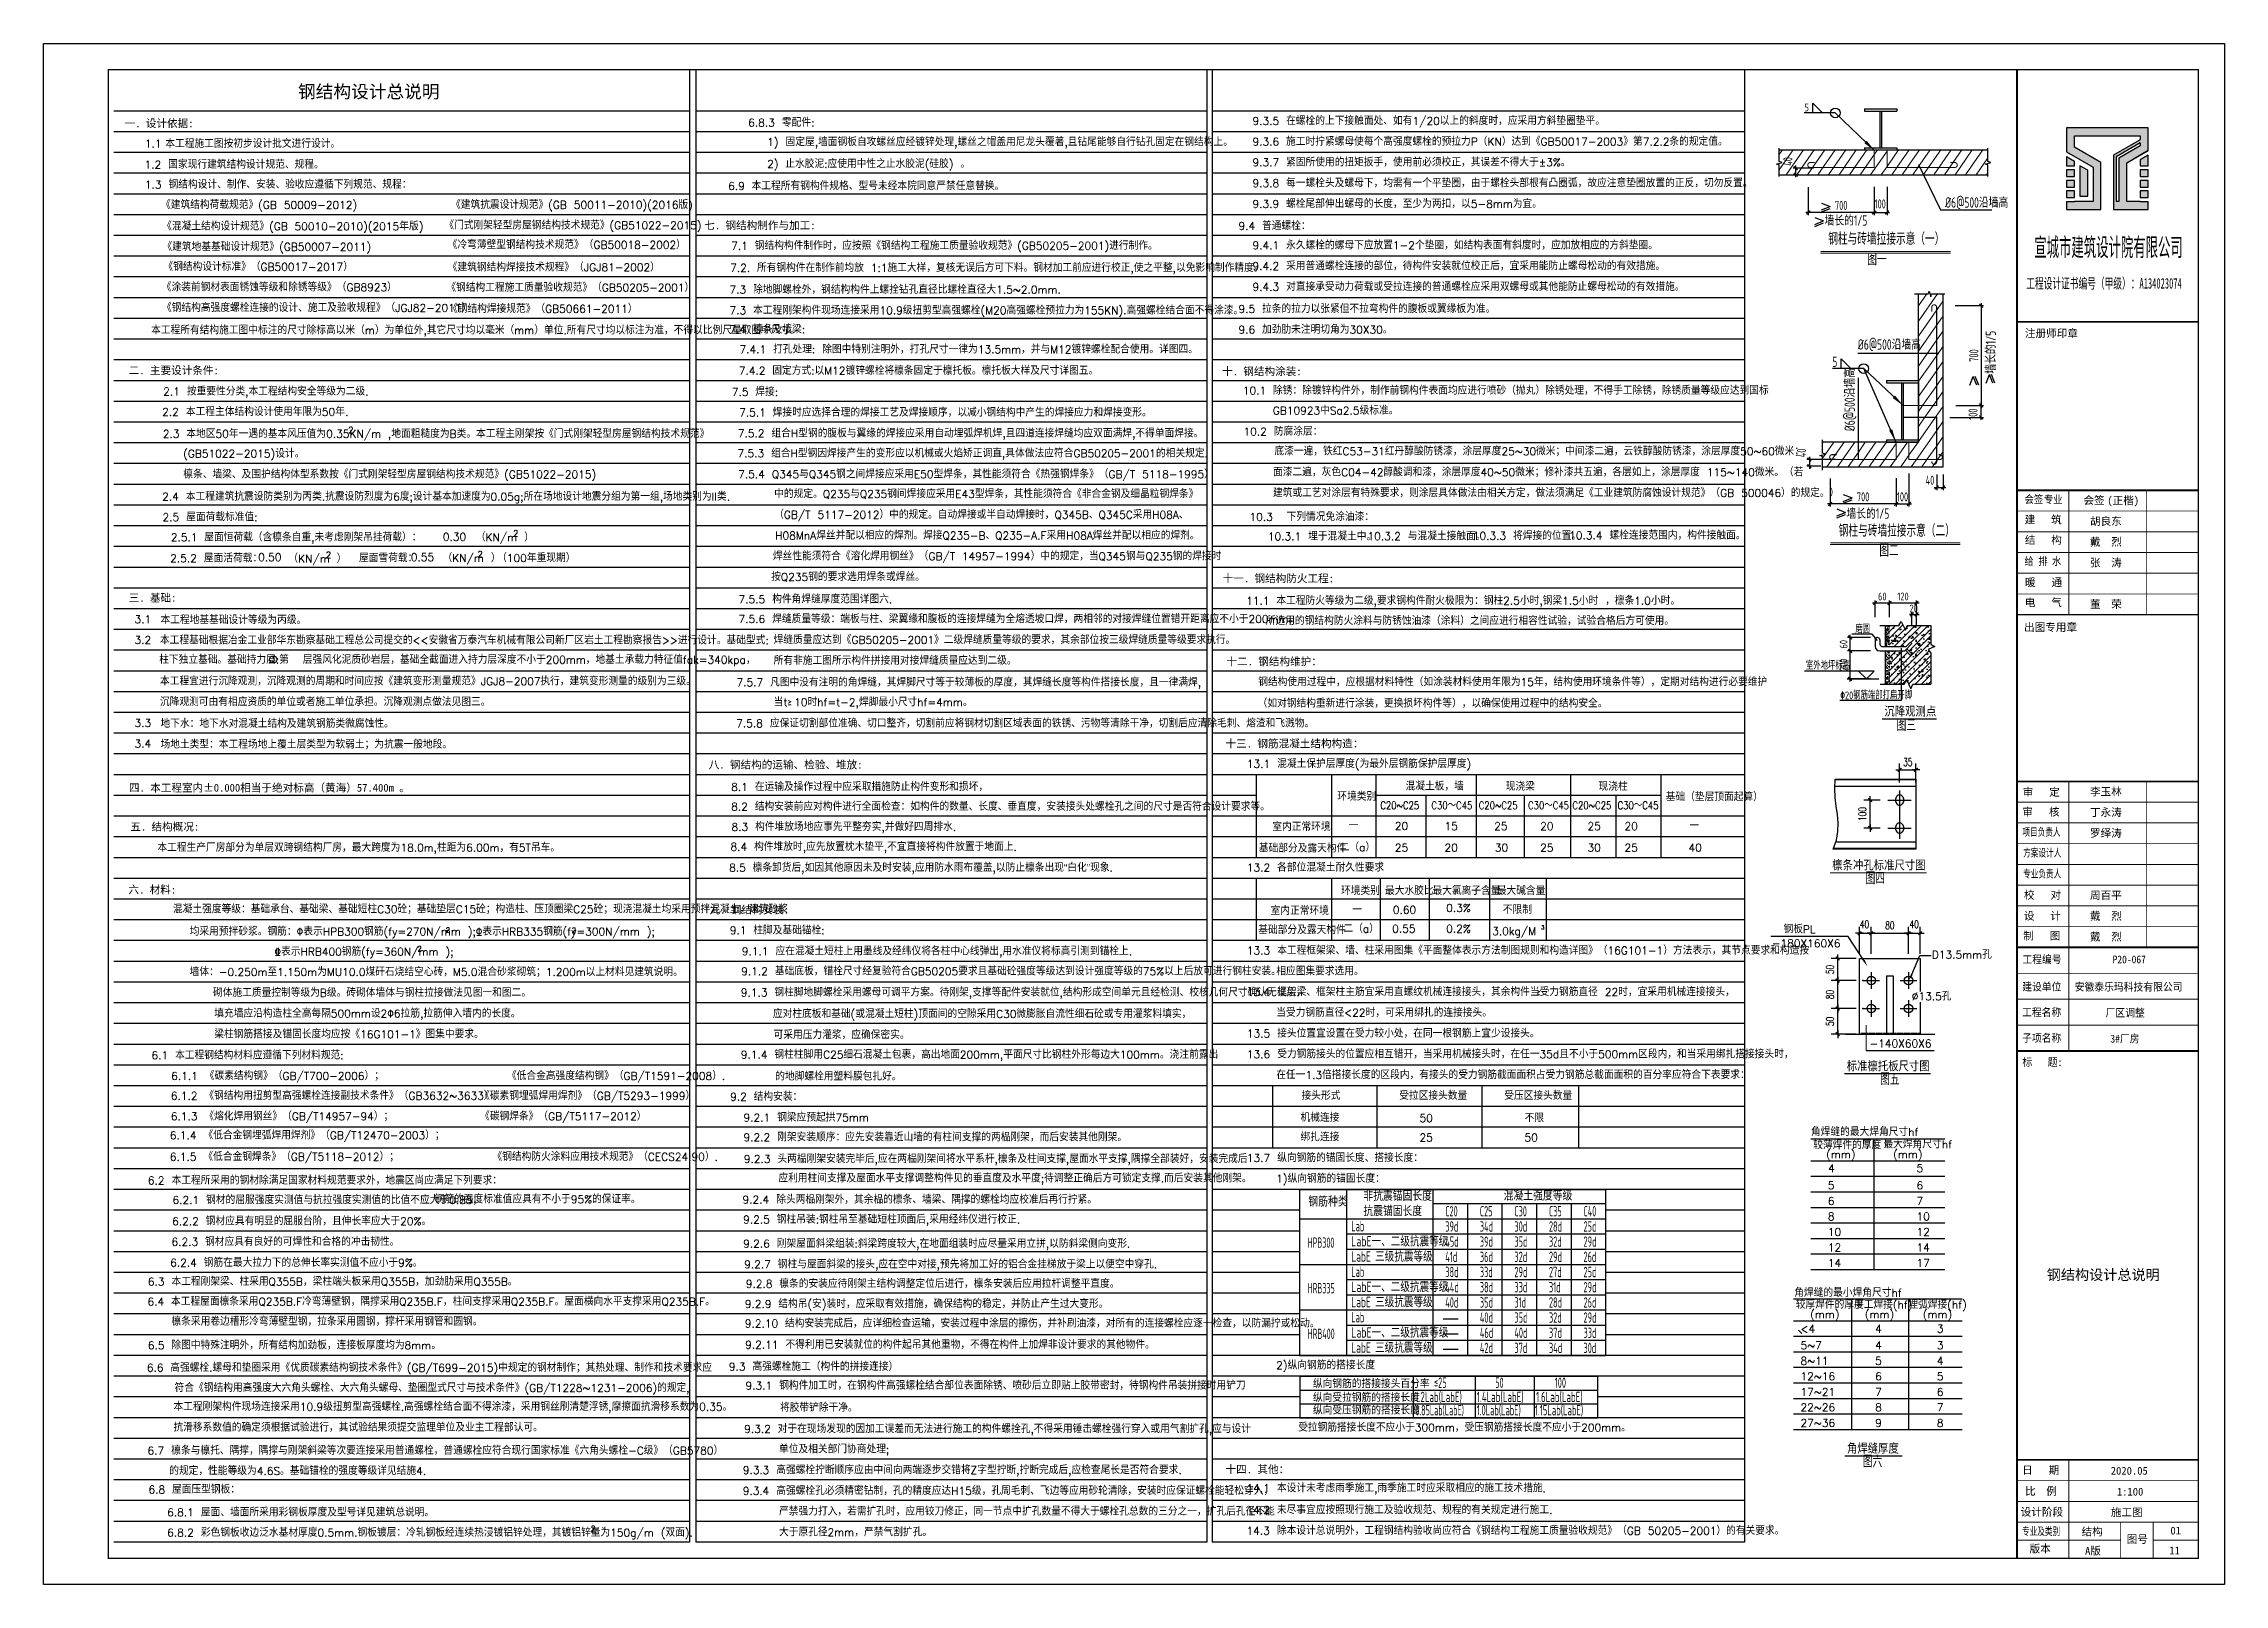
# Model space of a CAD drawing. Extents: x -1389621 to 57380, y -92505 to 283644.
# Drawn here: x -531823 to -447681, y 162566 to 221996 of the extents above; entities that cross this region are included whole.
import ezdxf
from ezdxf.enums import TextEntityAlignment as Align

# ---------------------------------------------------------------- set-up
doc = ezdxf.new("R2010")
doc.units = 0
doc.header["$LTSCALE"] = 100
doc.header["$MEASUREMENT"] = 0
doc.linetypes.add('SOLID', pattern=[0])
doc.layers.get('0').update_dxf_attribs({"linetype": 'CONTINUOUS'})
doc.layers.get('Defpoints').update_dxf_attribs({"linetype": 'CONTINUOUS'})
for name, color, linetype in [('25', 3, 'CONTINUOUS'), ('AUDIT_I_080801173815-0', 253, 'CONTINUOUS'), ('AXIS', 3, 'CONTINUOUS'), ('AXIS_TEXT', 7, 'CONTINUOUS'), ('BORDER', 7, 'CONTINUOUS'), ('BZ_标准图框', 7, 'CONTINUOUS'), ('DIM', 3, 'CONTINUOUS'), ('JC', 7, 'CONTINUOUS'), ('K', 64, 'CONTINUOUS'), ('LT', 2, 'CONTINUOUS'), ('PUB_DIM', 3, 'CONTINUOUS'), ('TEXT', 7, 'CONTINUOUS'), ('THICK', 6, 'CONTINUOUS'), ('TK(图框线)', 45, 'CONTINUOUS'), ('USER', 3, 'CONTINUOUS'), ('沉降观测-室外', 9, 'CONTINUOUS')]:
    doc.layers.add(name, color=color, linetype=linetype)
for name, color, linetype, lineweight in [('HATCH', 254, 'CONTINUOUS', 0), ('PUB_TEXT', 7, 'CONTINUOUS', 15), ('THIN', 7, 'CONTINUOUS', 0), ('文字', 3, 'CONTINUOUS', 20)]:
    doc.layers.add(name, color=color, linetype=linetype, lineweight=lineweight)
doc.styles.add('-宋体', font='SimSun.ttf')
doc.styles.add('-黑体', font='simhei.ttf', dxfattribs={"width": 0.8})
doc.styles.add('10', font='txt.shx', dxfattribs={"width": 0.7, "height": 300, "bigfont": 'hztxt.shx'})
doc.styles.add('11', font='SimSun.ttf')
doc.styles.add('_TCH_AXIS', font='COMPLEX', dxfattribs={"bigfont": 'GBCBIG'})
doc.styles.add('DIM_FONT', font='SIMPLEX', dxfattribs={"width": 0.7, "bigfont": 'GBCBIG'})
doc.styles.add('ht', font='simhei.ttf', dxfattribs={"width": 0.8})
doc.styles.add('TSSD_Dimension', font='tssdeng.shx', dxfattribs={"width": 0.7, "bigfont": 'hztxt.shx'})
doc.styles.add('TSSD_Norm', font='Tssdeng.shx', dxfattribs={"bigfont": 'hztxt.shx'})
doc.styles.add('TSSD_REIN', font='Tssdeng.shx', dxfattribs={"width": 0.7, "bigfont": 'hztxt.shx'})
doc.dimstyles.new('dimn', dxfattribs={"dimtxt": 300, "dimasz": 1, "dimexe": 250, "dimexo": 300, "dimgap": 150, "dimtad": 1, "dimdec": 0, "dimzin": 0, "dimdsep": 46, "dimtxsty": 'DIM_FONT', "dimblk": '_DIMX', "dimcen": 1, "dimclrt": 7, "dimadec": 1, "dimazin": 0, "dimtfac": 1, "dimtdec": 0, "dimtix": 1, "dimtmove": 2, "dimatfit": 3, "dimfxl": 0, "dimtolj": 1, "dimtzin": 0, "dimarcsym": 0})
doc.dimstyles.new('TSAN_200_200', dxfattribs={"dimtxt": 700, "dimasz": 200, "dimexe": 200, "dimexo": 500, "dimgap": 200, "dimtad": 2, "dimzin": 0, "dimdsep": 46, "dimtxsty": 'TSSD_Dimension', "dimblk": '_tsdba', "dimcen": 0, "dimdle": 200, "dimclrt": 7, "dimadec": 0, "dimazin": 0, "dimtfac": 1, "dimtdec": 0, "dimtix": 1, "dimtmove": 2, "dimatfit": 3, "dimldrblk": '_tsdba', "dimfxl": 0, "dimtolj": 1, "dimtzin": 0, "dimarcsym": 0})
doc.dimstyles.new('TSSD_100_100', dxfattribs={"dimtxt": 300, "dimasz": 100, "dimexe": 100, "dimexo": 250, "dimgap": 100, "dimtad": 1, "dimdec": 0, "dimzin": 0, "dimdsep": 46, "dimtxsty": 'TSSD_Dimension', "dimblk": 'ARCHTICK', "dimblk1": 'ARCHTICK', "dimblk2": 'ARCHTICK', "dimcen": 0, "dimdle": 100, "dimclrt": 7, "dimadec": 0, "dimazin": 0, "dimtfac": 1, "dimtdec": 0, "dimtix": 1, "dimtmove": 2, "dimatfit": 3, "dimfxl": 0, "dimtolj": 1, "dimtzin": 0, "dimarcsym": 0})
pattern_1 = [(55, (510501.58, -79091.76), (-273.05068, 191.19215), [])]
pattern_2 = [(55, (499402.3, -77656.26), (-273.05068, 191.19215), [])]

msp = doc.modelspace()

# ---------------------------------------------------------------- texts
for s, height, style, p in [('钢结构设计总说明', 500, '11', (-522004.932, 219895.482)), ('6.8.3 零配件:', 300, '10', (-504633.238, 218797.416)), ('9.3.5 在螺栓的上下接触面处、如有1/20以上的斜度时，应采用方斜垫圈垫平。', 300, '10', (-485181.022, 218863.169)), ('1.1', 300, '10', (-527918.247, 217989.268)), ('本工程施工图按初步设计批文进行设计。', 300, '10', (-527130.06, 217980.693)), ('1) 固定屋,墙面钢板自攻螺丝应经镀锌处理,螺丝之帽盖用尼龙头覆著,且钻尾能够自行钻孔固定在钢结构上。', 300, '10', (-503900.681, 218048.271)), ('9.3.6 施工时拧紧螺母使每个高强度螺栓的预拉力P（KN）达到《GB50017-2003》第7.2.2条的规定值。', 300, '10', (-485181.022, 218063.169)), ('1.2 国家现行建筑结构设计规范、规程。', 300, '10', (-527924.658, 217177.377)), ('2) 止水胶泥:应使用中性之止水胶泥(硅胶) 。', 300, '10', (-503911.269, 217202.083)), ('9.3.7 紧固所使用的扭矩扳手，使用前必须校正，其误差不得大于%%P3%%%。', 300, '10', (-485181.022, 217263.169)), ('1.3 钢结构设计、制作、安装、验收应遵循下列规范、规程：', 300, '10', (-527914.019, 216408.049)), ('6.9 本工程所有钢构件规格、型号未经本院同意严禁任意替换。', 300, '10', (-505417.116, 216350.737)), ('9.3.8 每一螺栓头及螺母下，均需有一个平垫圈，由于螺栓头部根有凸圈弧，故应注意垫圈放置的正反，切勿反置。', 300, '10', (-485181.022, 216463.169)), ('《建筑结构荷载规范》(GB 50009-2012)', 300, '10', (-527293.488, 215623.179)), ('《建筑抗震设计规范》(GB 50011-2010)(2016版)', 300, '10', (-516103.661, 215625.845)), ('9.3.9 螺栓尾部伸出螺母的长度，至少为两扣，以5-8mm为宜。', 300, '10', (-485181.022, 215663.169)), ('《混凝土结构设计规范》(GB 50010-2010)(2015年版)', 300, '10', (-527249.739, 214795.435)), ('《门式刚架轻型房屋钢结构技术规范》(GB51022-2015)', 300, '10', (-516361.14, 214833.683)), ('9.4 普通螺栓：', 300, '10', (-485723.748, 214812.036)), ('《建筑地基基础设计规范》(GB50007-2011)', 300, '10', (-527237.95, 214006.774)), ('《冷弯薄壁型钢结构技术规范》（GB50018-2002）', 300, '10', (-516233.952, 214082.93)), ('7.1 钢结构构件制作时，应按照《钢结构工程施工质量验收规范》(GB50205-2001)进行制作。', 300, '10', (-505295.776, 214046.823)), ('9.4.1 永久螺栓的螺母下应放置1-2个垫圈，如结构表面有斜度时，应加放相应的方斜垫圈。', 300, '10', (-485181.022, 214063.169)), ('《钢结构设计标准》（GB50017-2017）', 300, '10', (-527200.279, 213235.433)), ('《建筑钢结构焊接技术规程》（JGJ81-2002）', 300, '10', (-516232.542, 213214.157)), ('7.2. 所有钢构件在制作前均放 1:1施工大样，复核无误后方可下料。钢材加工前应进行校正,使之平整,以免影响制作精度。', 300, '10', (-505338.741, 213196.499)), ('9.4.2 采用普通螺栓连接的部位，待构件安装就位校正后，宜采用能防止螺母松动的有效措施。', 300, '10', (-485181.022, 213263.169)), ('《涂装前钢材表面锈蚀等级和除锈等级》（GB8923）', 300, '10', (-527265.224, 212446.5)), ('《钢结构工程施工质量验收规范》（GB50205-2001）', 300, '10', (-516285.87, 212433.546)), ('7.3 除地脚螺栓外，钢结构构件上螺拴钻孔直径比螺栓直径大1.5~2.0mm.', 300, '10', (-505359.7, 212352.9)), ('9.4.3 对直接承受动力荷载或受拉连接的普通螺栓应采用双螺母或其他能防止螺母松动的有效措施。', 300, '10', (-485181.022, 212463.169)), ('《钢结构高强度螺栓连接的设计、施工及验收规程》（JGJ82-2011）', 300, '10', (-527256.32, 211652.326)), ('《钢结构焊接规范》（GB50661-2011）', 300, '10', (-516221.357, 211614.157)), ('7.3 本工程刚架构件现场连接采用10.9级扭剪型高强螺栓(M20高强螺栓预拉力为155KN).高强螺栓结合面不得涂漆。', 300, '10', (-505359.7, 211552.9)), ('9.5 拉条的拉力以张紧但不拉弯构件的腹板或翼缘板为准。', 300, '10', (-485723.748, 211612.036)), ('本工程所有结构施工图中标注的尺寸除标高以米（m）为单位外,其它尺寸均以毫米（mm）单位.所有尺寸均以标注为准，不得以比例尺量取图中尺寸。', 300, '10', (-527677.175, 210789.014)), ('7.4 檩条及墙梁:', 300, '10', (-505354.764, 210821.804)), ('7.4.1 打孔处理: 除图中特别注明外，打孔尺寸一律为13.5mm，并与M12镀锌螺栓配合使用。详图四。', 300, '10', (-504973.615, 210049.134)), ('9.6 加劲肋未注明切角为30X30。', 300, '10', (-485723.748, 210812.036)), ('7.4.2 固定方式:以M12镀锌螺栓将檩条固定于檩托板。檩托板大样及尺寸详图五。', 300, '10', (-505004.219, 209226.986)), ('2.1 按重要性分类,本工程结构安全等级为二级.', 300, '10', (-527205.806, 208428.197)), ('7.5 焊接:', 300, '10', (-505275.733, 208410.532)), ('10.1 除锈：除镀锌构件外，制作前钢构件表面均应进行喷砂（抛丸）除锈处理，不得手工除锈，除锈质量等级应达到国标', 300, '10', (-485557.022, 208463.169)), ('2.2 本工程主体结构设计使用年限为50年.', 300, '10', (-527243.968, 207640.008)), ('7.5.1 焊接时应选择合理的焊接工艺及焊接顺序，以减小钢结构中产生的焊接应力和焊接变形。', 300, '10', (-504990.306, 207615.708)), ('GB10923中Sa2.5级标准。', 300, '10', (-484391.744, 207692.451)), ('2.3 本地区50年一遇的基本风压值为0.35KN/m ,地面粗糙度为B类。本工程主刚架按《门式刚架轻型房屋钢结构技术规范》', 300, '10', (-527224.885, 206793.758)), ('2', 240, '10', (-520069.885, 206970.094)), ('7.5.2 组合H型钢的腹板与翼缘的焊接应采用自动埋弧焊机焊,且四道连接焊缝均应双面满焊,不得单面焊接。', 300, '10', (-505035.899, 206810.028)), ('10.2 防腐涂层：', 300, '10', (-485525.523, 206881.541)), ('(GB51022-2015)设计。', 300, '10', (-526433.533, 206027.918)), ('7.5.3 组合H型钢因焊接产生的变形应以机械或火焰矫正调直,具体做法应符合GB50205-2001的相关规定.', 300, '10', (-505050.17, 206038.583)), ('底漆一遍，铁红C53-31红丹醇酸防锈漆，涂层厚度25~30微米；中间漆二遍，云铁醇酸防锈漆，涂层厚度50~60微米；', 300, '10', (-484335.351, 206119.671)), ('檩条、墙梁、及围护结构体型系数按《门式刚架轻型房屋钢结构技术规范》(GB51022-2015)', 300, '10', (-526433.533, 205227.918)), ('7.5.4 Q345与Q345钢之间焊接应采用E50型焊条，其性能须符合《热强钢焊条》（GB/T 5118-1995）', 300, '10', (-505024.891, 205236.015)), ('面漆二遍，灰色C04-42醇酸调和漆，涂层厚度40~50微米；修补漆共五遍，各层如上，涂层厚度 115~140微米。（若', 300, '10', (-484388.598, 205311.946)), ('2.4 本工程建筑抗震设防类别为丙类.抗震设防烈度为6度;设计基本加速度为0.05g;所在场地设计地震分组为第一组,场地类别为II类.', 300, '10', (-527249.441, 204371.643)), ('中的规定。Q235与Q235钢间焊接应采用E43型焊条，其性能须符合《非合金钢及细晶粒钢焊条》', 300, '10', (-503635.175, 204472.055)), ('建筑或工艺对涂层有特殊要求，则涂层具体做法由相关方定，做法须满足《工业建筑防腐蚀设计规范》（GB 500046）的规定。）', 300, '10', (-484388.598, 204511.946)), ('2.5 屋面荷载标准值:', 300, '10', (-527234.344, 203581.02)), ('（GB/T 5117-2012）中的规定。自动焊接或半自动焊接时，Q345B、Q345C采用H08A、', 300, '10', (-503635.175, 203672.055)), ('10.3  下列情况免涂油漆：', 300, '10', (-485299.53, 203590.699)), ('2.5.1 屋面恒荷载（含檩条自重,未考虑刚架吊挂荷载）：   ', 300, '10', (-526920.532, 202801.627)), ('（KN/m ）', 300, '10', (-515144.183, 202802.027)), ('2', 240, '10', (-513712.192, 202983.275)), ('H08MnA焊丝并配以相应的焊剂。焊接Q235-B、Q235-A.F采用H08A焊丝并配以相应的焊剂。', 300, '10', (-503595.175, 202872.055)), ('10.3.1 埋于混凝土中。', 300, '10', (-484585.744, 202835.559)), ('10.3.2 与混凝土接触面。', 300, '10', (-480740.834, 202845.81)), ('10.3.3 将焊接的位置。', 300, '10', (-476679.99, 202858.656)), ('10.3.4 螺栓连接范围内，构件接触面。', 300, '10', (-472959.199, 202874.386)), ('2.5.2 屋面活荷载：  ', 300, '10', (-526936.497, 201994.476)), ('（KN/m ）', 300, '10', (-522379.438, 201979.902)), ('2', 240, '10', (-520933.837, 202154.729)), (' 屋面雪荷载：  ', 300, '10', (-519923.442, 202000.033)), ('（KN/m ）', 300, '10', (-516429.102, 202002.13)), ('2', 240, '10', (-515085.511, 202180.805)), ('（100年重现期）', 300, '10', (-514322.713, 202002.13)), ('焊丝性能须符合《溶化焊用钢丝》（GB/T 14957-1994）中的规定，当Q345钢与Q235钢的焊接时', 300, '10', (-503686.175, 202072.055)), ('按Q235钢的要求选用焊条或焊丝。', 300, '10', (-503751.175, 201272.055)), ('7.5.5 构件角焊缝厚度范围详图六.', 300, '10', (-505007.711, 200410.783)), ('11.1 本工程防火等级为二级,要求钢构件耐火极限为：钢柱2.5小时,钢梁1.5小时 ，檩条1.0小时。', 300, '10', (-485426.1, 200354.076)), ('3.1', 300, '10', (-528318.704, 199643.681)), ('本工程地基基础设计等级为丙级。', 300, '10', (-527313.354, 199611.285)), ('7.5.6 焊缝质量等级：端板与柱、梁翼缘和腹板的连接焊缝为全熔透坡口焊，两相邻的对接焊缝位置错开距离应不小于200mm。', 300, '10', (-505007.711, 199648.676)), ('所选用的钢结构防火涂料与防锈蚀油漆（涂料）之间应进行相容性试验，试验合格后方可使用。', 300, '10', (-484667.319, 199578.087)), ('3.2', 300, '10', (-528319.903, 198841.872)), ('本工程基础根据冶金工业部华东勘察基础工程总公司提交的<<安徽省万泰汽车机械有限公司新厂区岩土工程勘察报告>>进行设计。基础型式:', 300, '10', (-527335.354, 198828.263)), ('焊缝质量应达到《GB50205-2001》二级焊缝质量等级的要求，其余部位按三级焊缝质量等级要求执行。', 300, '10', (-503657.052, 198842.027)), ('柱下独立基础。基础持力层:第  层强风化泥质砂岩层，基础全截面进入持力层深度不小于200mm，地基土承载力特征值fak=340kpa，', 300, '10', (-527363.261, 198078.838)), ('所有非施工图所示构件拼接用对接焊缝质量应达到二级。', 300, '10', (-503657.052, 198042.027)), ('本工程宜进行沉降观测，沉降观测的周期和时间应按《建筑变形测量规范》JGJ8-2007执行，建筑变形测量的级别为三级。', 300, '10', (-527334.255, 197249.386)), ('7.5.7 凡图中没有注明的角焊缝，其焊脚尺寸等于较薄板的厚度，其焊缝长度等构件搭接长度，且一律满焊,', 300, '10', (-505089.425, 197204.495)), ('钢结构使用过程中，应根据材料特性（如涂装材料使用年限为15年，结构使用环境条件等），定期对结构进行必要维护', 300, '10', (-484960.032, 197217.553)), ('沉降观测可由有相应资质的单位或者施工单位承担。沉降观测点做法见图三。', 300, '10', (-527334.255, 196449.386)), ('当t 10时hf=t-2,焊脚最小尺寸hf=4mm。', 300, '10', (-503657.052, 196442.027)), ('（如对钢结构重新进行涂装，更换损坏构件等），以确保使用过程中的结构安全。', 300, '10', (-484982.59, 196392.856)), ('沉降观测点', 399.92, '10', (-460799.047, 196036.343)), ('3.3', 300, '10', (-528318.704, 195643.681)), ('地下水：地下水对混凝土结构及建筑钢筋类微腐蚀性。', 300, '10', (-527313.354, 195611.285)), ('7.5.8 应保证切割部位准确、切口整齐，切割前应将钢材切割区域表面的铁锈、污物等清除干净，切割后应清除毛刺、熔渣和飞溅物。', 300, '10', (-505095.896, 195623.289)), ('3.4', 300, '10', (-528318.704, 194843.681)), ('场地土类型：本工程场地上覆土层类型为软弱土；为抗震一般地段。', 300, '10', (-527313.354, 194811.285)), ('13.1 混凝土保护层厚度(为最外层钢筋保护层厚度)', 300, '10', (-485395.424, 194063.842)), ('混凝土板，墙', 300, '10', (-479275.061, 193196.68)), ('8.2 结构安装前应对构件进行全面检查：如构件的数量、长度、垂直度，安装接头处螺栓孔之间的尺寸是否符合设计要求等。', 300, '10', (-505294.259, 192414.089)), ('8.1 在运输及操作过程中应采取措施防止构件变形和损坏，', 300, '10', (-505292.729, 193175.795)), ('环境类别 ', 300, '10', (-481907.764, 192800.742)), ('现浇梁', 300, '10', (-475409.514, 193184.262)), ('现浇柱', 300, '10', (-471826.514, 193184.262)), ('基础（垫层顶面起算）', 300, '10', (-469237.682, 192784.262)), ('8.3 构件堆放场地应事先平整夯实,并做好四周排水.', 300, '10', (-505282.826, 191632.302)), ('室内正常环境', 300, '10', (-484414.432, 191631.001)), ('一', 300, '10', (-481472.803, 191690.723)), ('20', 300, '10', (-479692.803, 191667.723)), ('15', 300, '10', (-477774.104, 191661)), ('25', 300, '10', (-475850.104, 191661)), ('20', 300, '10', (-474083.104, 191661)), ('25', 300, '10', (-472256.104, 191661)), ('20', 300, '10', (-470831.104, 191661)), ('一', 300, '10', (-468319.803, 191667.723)), ('本工程生产厂房部分为单层双跨钢结构厂房，最大跨度为18.0m,柱距为6.00m，有5T吊车。', 300, '10', (-527434.626, 190830.682)), ('8.4 构件堆放时,应先放置枕木垫平,不宜直接将构件放置于地面上.', 300, '10', (-505319.974, 190864.068)), ('基础部分及露天构件', 300, '10', (-484936.16, 190802.903)), ('二（a）', 300, '10', (-481815.332, 190843.485)), ('25', 300, '10', (-479689.315, 190830)), ('20', 300, '10', (-477774.104, 190830)), ('30', 300, '10', (-475833.419, 190830)), ('25', 300, '10', (-474083.104, 190830)), ('30', 300, '10', (-472260.372, 190830)), ('25', 300, '10', (-470831.104, 190830)), ('40', 300, '10', (-468353.104, 190830)), ('8.5 檩条卸货后,如因其他原因未及时安装,应用防水雨布覆盖,以防止檩条出现“白化”现象.', 300, '10', (-505375.698, 190056.653)), ('13.2 各部位混凝土耐久性要求', 300, '10', (-485395.424, 190063.842)), ('檩条冲孔标准尺寸图 ', 399.92, '10', (-462812.047, 190105.343)), ('环境类别 ', 300, '10', (-481763.763, 189165.543)), ('最大水胶比', 300, '10', (-480068.763, 189165.543)), ('最大氯离子含量 ', 300, '10', (-478237.763, 189165.543)), ('最大碱含量', 300, '10', (-475754.763, 189165.543)), ('混凝土强度等级：基础承台、基础梁、基础短柱C30砼；基础垫层C15砼；构造柱、压顶圈梁C25砼；现浇混凝土均采用预拌混凝土，建筑砂浆', 300, '10', (-526832.27, 188457.202)), ('室内正常环境', 300, '10', (-484482.509, 188394.001)), ('一', 300, '10', (-481328.802, 188433.511)), ('0.60', 300, '10', (-479762.802, 188433.511)), ('0.3%', 300, '10', (-477705.331, 188502.286)), ('不限制', 300, '10', (-475521.802, 188433.511)), ('均采用预拌砂浆。钢筋：\x82表示HPB300钢筋(fy=270N/mm );\x83表示HRB335钢筋(fy=300N/mm );', 300, '10', (-526185.936, 187595.548)), ('2', 200, '10', (-516308.684, 187704.22)), ('2', 200, '10', (-511447.858, 187694.427)), ('9.1 柱脚及基础锚栓:', 300, '10', (-505352.806, 187640.798)), ('基础部分及露天构件', 300, '10', (-484958.237, 187654.894)), ('二（a）', 300, '10', (-481671.331, 187702.286)), ('0.55', 300, '10', (-479788.331, 187702.286)), ('0.2%', 300, '10', (-477705.331, 187702.286)), ('3.0kg/M', 300, '10', (-475927.494, 187612.186)), ('3', 150, '10', (-474047.483, 187834.593)), ('钢板PL', 300, '10', (-464690.181, 187683.309)), ('\x84表示HRB400钢筋(fy=360N/mm );', 300, '10', (-522918.63, 186817.706)), ('2', 200, '10', (-517402.618, 186978.846)), ('9.1.1 应在混凝土短柱上用墨线及经纬仪将各柱中心线弹出,用水准仪将标高引测到锚栓上.', 300, '10', (-504881.25, 186836.678)), ('13.3 本工程框架梁、墙、柱采用图集《平面整体表示方法制图规则和构造详图》（16G101-1）方法表示，其节点要求和构造按', 300, '10', (-485395.424, 186863.842)), ('-180X160X6', 300, '10', (-465144.088, 187139.1)), ('D13.5mm孔', 300, '10', (-458969.048, 186704.944)), ('墙体：-0.250m至1.150m为MU10.0煤矸石烧结空心砖，M5.0混合砂浆砌筑；1.200m以上材料见建筑说明。', 300, '10', (-526189.423, 186033.573)), ('9.1.2 基础底板，锚栓尺寸经复验符合GB50205要求且基础砼强度等级达到设计强度等级的75%%%以上后放可进行钢柱安装。', 300, '10', (-504906.463, 186064.514)), ('相应图集要求选用。', 300, '10', (-484263.424, 186063.842)), ('砌体施工质量控制等级为B级。砖砌体墙体与钢柱拉接做法见图一和图二。', 300, '10', (-525287.364, 185233.573)), ('9.1.3 钢柱脚地脚螺栓采用螺母可调平方案。待刚架,支撑等配件安装就位,结构形成空间单元且经检测、校核几何尺寸确认无误后，', 300, '10', (-504922.607, 185246.097)), ('13.4 框架梁、框架柱主筋宜采用直螺纹机械连接接头，其余构件当受力钢筋直径 22时，宜采用机械连接接头，', 300, '10', (-485395.424, 185263.842)), (' %%c13.5孔', 300, '10', (-460011.483, 185096)), ('填充墙应沿构造柱全高每隔500mm设2\x826拉筋,拉筋伸入墙内的长度。', 300, '10', (-525237.423, 184433.573)), ('应对柱底板和基础(或混凝土短柱)顶面间的空隙采用C30微膨胀自流性细石砼或专用灌浆料填实，', 300, '10', (-503684.909, 184415.828)), ('当受力钢筋直径<22时，可采用绑扎的连接接头。', 300, '10', (-484263.424, 184463.842)), ('梁柱钢筋搭接及锚固长度均应按《16G101-1》图集中要求。', 300, '10', (-525237.423, 183633.573)), ('可采用压力灌浆，应确保密实。', 300, '10', (-503659.211, 183605.902)), ('13.5 接头位置宜设置在受力较小处，在同一根钢筋上宜少设接头。', 300, '10', (-485395.424, 183663.842)), ('-140X60X6', 300, '10', (-461377.654, 183279.028)), ('6.1 本工程钢结构材料应遵循下列材料规范:', 300, '10', (-527662.085, 182821.346)), ('9.1.4 钢柱柱脚用C25细石混凝土包裹，高出地面200mm,平面尺寸比钢柱外形每边大100mm。浇注前露出', 300, '10', (-504922.607, 182846.097)), ('13.6 受力钢筋接头的位置应相互错开，当采用机械接头时，在任一35d且不小于500mm区段内，和当采用绑扎搭接接头时，', 300, '10', (-485395.424, 182863.842)), ('标准檩托板尺寸图', 399.92, '10', (-462252.503, 182356.297)), ('6.1.1 《碳素结构钢》（GB/T700-2006）；               《低合金高强度结构钢》（GB/T1591-2008）.', 300, '10', (-526901.558, 182026.981)), ('的地脚螺栓用塑料膜包扎好。', 300, '10', (-503595.211, 182005.902)), ('在任一1.3倍搭接长度的区段内，有接头的受力钢筋截面面积占受力钢筋总截面面积的百分率应符合下表要求：', 300, '10', (-484263.424, 182063.842)), ('6.1.2 《钢结构用扭剪型高强螺栓连接副技术条件》（GB3632~3633）.', 300, '10', (-526918.035, 181260.536)), ('《碳素钢埋弧焊用焊剂》（GB/T5293-1999）', 300, '10', (-514982.035, 181258.251)), ('9.2 结构安装：', 300, '10', (-505336.506, 181222.706)), ('接头形式', 300, '10', (-483288.52, 181259.859)), ('受拉区接头数量', 300, '10', (-479520.111, 181259.859)), ('受压区接头数量', 300, '10', (-475468.695, 181259.859)), ('6.1.4 《低合金钢埋弧焊用焊剂》（GB/T12470-2003）；', 300, '10', (-526950.988, 179733.989)), ('6.1.3 《熔化焊用钢丝》（GB/T14957-94）；', 300, '10', (-526918.035, 180465.251)), ('《碳钢焊条》（GB/T5117-2012）', 300, '10', (-514984.035, 180465.251)), ('9.2.1 钢梁应预起拱75mm', 300, '10', (-504816.573, 180422.007)), ('机械连接', 300, '10', (-483328.559, 180413.917)), ('50', 300, '10', (-478732.221, 180400.593)), ('不限', 300, '10', (-474680.756, 180400.593)), ('角焊缝的最大焊角尺寸hf', 300, '10', (-463632.328, 179863.32)), ('6.1.5 《低合金钢焊条》（GB/T5118-2012）；           《钢结构防火涂料应用技术规范》（CECS24:90）.', 300, '10', (-526954.223, 178906.739)), ('9.2.2 刚架安装顺序：应先安装靠近山墙的有柱间支撑的两榀刚架，而后安装其他刚架。', 300, '10', (-504816.573, 179660.948)), ('绑扎连接', 300, '10', (-483328.559, 179665.193)), ('25', 300, '10', (-478732.221, 179651.869)), ('50', 300, '10', (-474680.756, 179651.869)), ('较薄焊件的厚度', 300, '10', (-463543.621, 179355.554)), ('(mm)', 300, '10', (-463044.69, 179002.337)), ('最大焊角尺寸hf', 300, '10', (-460835.858, 179390.085)), ('(mm)', 300, '10', (-460463.344, 179002.337)), ('9.2.3 头两榀刚架安装完毕后,应在两榀刚架间将水平系杆,檩条及柱间支撑,屋面水平支撑,隅撑全部装好，安装完成后', 300, '10', (-504805.609, 178824.935)), ('应利用柱间支撑及屋面水平支撑调整构件见的垂直度及水平度;待调整正确后方可锁定支撑.而后安装其他刚架。', 300, '10', (-503472.584, 178077.187)), ('13.7 纵向钢筋的锚固长度、搭接长度：', 300, '10', (-485395.424, 178863.842)), ('1)纵向钢筋的锚固长度：', 300, '10', (-484263.424, 178063.842)), ('4', 300, '10', (-462964.057, 178467.265)), ('5', 300, '10', (-459565.98, 178467.265)), ('6.2 本工程所采用的钢材除满足国家材料规范要求外，地震区尚应满足下列要求：', 300, '10', (-527797.492, 177994.119)), ('6.2.1 钢材的屈服强度实测值与抗拉强度实测值的比值不应大于0.85；', 300, '10', (-526848.992, 177239.073)), ('钢筋的强度标准值应具有不小于95%的保证率。', 300, '10', (-516736.509, 177268.326)), ('9.2.4 除头两榀刚架外，其余榀的檩条、墙梁、隅撑的螺栓均应校准后再行拧紧。', 300, '10', (-504851.652, 177254.832)), ('5', 300, '10', (-462986.454, 177804.833)), ('6', 300, '10', (-459565.98, 177804.833)), ('6.2.2 钢材应具有明显的屈服台阶，且伸长率应大于20%。', 300, '10', (-526864.685, 176423.244)), ('9.2.5 钢柱吊装:钢柱吊至基础短柱顶面后,采用经纬仪进行校正.', 300, '10', (-504830.465, 176488.13)), ('8', 300, '10', (-462986.454, 176607.329)), ('6', 300, '10', (-462986.454, 177206.081)), ('7', 300, '10', (-459565.98, 177206.081)), ('10', 300, '10', (-459565.98, 176607.329)), ('6.2.3 钢材应具有良好的可焊性和合格的冲击韧性。', 300, '10', (-526888.943, 175628.167)), ('9.2.6 刚架屋面斜梁组装:斜梁跨度较大,在地面组装时应尽量采用立拼,以防斜梁侧向变形.', 300, '10', (-504830.465, 175553.618)), ('10', 300, '10', (-462986.454, 176008.577)), ('12', 300, '10', (-459565.98, 176008.577)), ('6.2.4 钢筋在最大拉力下的总伸长率实测值不应小于9%。', 300, '10', (-526939.832, 174819.35)), ('9.2.7 钢柱与屋面斜梁的接头,应在空中对接,预先将加工好的铝合金挂梯放于梁上以便空中穿孔.', 300, '10', (-504791.504, 174756.729)), ('12', 300, '10', (-462986.454, 175409.825)), ('14', 300, '10', (-462986.454, 174811.073)), ('14', 300, '10', (-459565.98, 175409.825)), ('17', 300, '10', (-459565.98, 174811.073)), ('9.2.8 檩条的安装应待刚架主结构调整定位后进行，檩条安装后应用拉杆调整平直度。', 300, '10', (-504733.067, 174008.2)), ('9.2.9 结构吊(安)装时，应采取有效措施，确保结构的稳定，并防止产生过大变形。', 300, '10', (-504772.028, 173229.803)), ('角焊缝的最小焊角尺寸hf', 300, '10', (-464277.983, 173662.191)), ('较厚焊件的厚度', 300, '10', (-464221.123, 173203.738)), ('手工焊接(hf)', 300, '10', (-461972.042, 173203.738)), ('埋弧焊接(hf)', 300, '10', (-459875.831, 173203.738)), ('9.2.10 结构安装完成后，应详细检查运输，安装过程中涂层的擦伤，并补刷油漆，对所有的连接螺栓应逐一检查，以防漏拧或松动。', 300, '10', (-504772.024, 172478.95)), ('<4', 300, '10', (-464032.238, 172274.781)), ('(mm)', 300, '10', (-463658.478, 172833.256)), ('(mm)', 300, '10', (-461547.836, 172833.256)), ('4', 300, '10', (-461158.436, 172274.781)), ('(mm)', 300, '10', (-459317.854, 172833.256)), ('3', 300, '10', (-458773.483, 172274.781)), ('6.5 除图中特殊注明外，所有结构加劲板，连接板厚度均为8mm。', 300, '10', (-527803.863, 171635.392)), ('9.2.11 不得利用已安装就位的构件起吊其他重物，不得在构件上加焊非设计要求的其他物件。', 300, '10', (-504753.864, 171656.258)), ('5~7', 300, '10', (-464032.238, 171635.752)), ('4', 300, '10', (-461158.436, 171635.752)), ('3', 300, '10', (-458773.483, 171635.752)), ('6.6 高强螺栓.螺母和垫圈采用《优质碳素结构钢技术条件》(GB/T699-2015)中规定的钢材制作；其热处理、制作和技术要求应', 300, '10', (-527845.585, 170769.914)), ('9.3 高强螺栓施工（构件的拼接连接）', 300, '10', (-505382.95, 170812.036)), ('2)纵向钢筋的搭接长度', 300, '10', (-484263.424, 170863.842)), ('8~11', 300, '10', (-464032.238, 171037)), ('5', 300, '10', (-461158.436, 171037)), ('4', 300, '10', (-458773.483, 171037)), ('符合《钢结构用高强度大六角头螺栓、大六角头螺母、垫圈型式尺寸与技术条件》(GB/T1228~1231-2006)的规定,', 300, '10', (-526768.638, 169994.16)), ('9.3.1 钢构件加工时，在钢构件高强螺栓结合部位表面除锈、喷砂后立即贴上胶带密封，待钢构件吊装拼接时用铲刀', 300, '10', (-504739.441, 170083.292)), ('纵向钢筋的搭接接头百分率', 300, '10', (-482847.885, 170145.876)), ('12~16', 300, '10', (-464032.238, 170438.248)), ('17~21', 300, '10', (-464032.238, 169839.496)), ('7', 300, '10', (-461158.436, 169839.496)), ('6', 300, '10', (-461158.436, 170438.248)), ('5', 300, '10', (-458773.483, 170438.248)), ('6', 300, '10', (-458773.483, 169839.496)), ('本工程刚架构件现场连接采用10.9级扭剪型高强螺栓.高强螺栓结合面不得涂漆，采用钢丝刷清楚浮锈,摩擦面抗滑移系数为0.35。', 300, '10', (-526813.524, 169264.35)), ('将胶带铲除干净。', 300, '10', (-503413.479, 169228.674)), ('纵向受拉钢筋的搭接长度', 300, '10', (-482847.885, 169611.152)), ('纵向受压钢筋的搭接长度', 300, '10', (-482847.885, 169123.551)), ('22~26', 300, '10', (-464032.238, 169240.744)), ('8', 300, '10', (-461158.436, 169240.744)), ('7', 300, '10', (-458773.483, 169240.744)), ('抗滑移系数值的确定须根据试验进行，其试验结果须提交监理单位及业主工程部认可。', 300, '10', (-526813.524, 168464.35)), ('9.3.2 对于在现场发现的因加工误差而无法进行施工的构件螺拴孔,不得采用锤击螺栓强行穿入或用气割扩孔,应与设计', 300, '10', (-504794.913, 168407.509)), ('受拉钢筋搭接长度不应小于300mm，受压钢筋搭接长度不应小于200mm。', 300, '10', (-483419.424, 168463.842)), ('27~36', 300, '10', (-464032.238, 168641.992)), ('9', 300, '10', (-461158.436, 168641.992)), ('8', 300, '10', (-458773.483, 168641.992)), ('6.7 檩条与檩托、隅撑，隅撑与刚架斜梁等次要连接采用普通螺栓，普通螺栓应符合现行国家标准《六角头螺栓-C级》（GB5780）', 300, '10', (-527808.852, 167575.352)), ('单位及相关部门协商处理;', 300, '10', (-503447.943, 167627.23)), ('角焊缝厚度', 399.92, '10', (-462244.381, 167607.298)), ('的规定，性能等级为4.6S。基础锚栓的强度等级详见结施4.', 300, '10', (-526976.649, 166792.223)), ('9.3.3 高强螺栓拧断顺序应由中间向两端逐步交错将Z字型拧断,拧断完成后,应检查尾长是否符合要求.', 300, '10', (-504851.302, 166823.232)), ('6.8 屋面压型钢板：', 300, '10', (-527782.438, 166074.105)), ('9.3.4 高强螺栓孔必须精密钻制，孔的精度应达H15级，孔周毛刺、飞边等应用砂轮清除，安装时应保证螺栓能轻松穿入，', 300, '10', (-504851.302, 166023.232)), ('14.1 本设计未考虑雨季施工,雨季施工时应采取相应的施工技术措施.', 300, '10', (-485406.129, 166125.985)), ('6.8.1 屋面、墙面所采用彩钢板厚度及型号详见建筑总说明。', 300, '10', (-527052.431, 165191.35)), ('严禁强力打入，若需扩孔时，应用铰刀修正，同一节点中扩孔数量不得大于螺栓孔总数的三分之一，扩孔后孔径不能', 300, '10', (-503447.943, 165227.23)), ('14.2 未尽事宜应按照现行施工及验收规范、规程的有关规定进行施工.', 300, '10', (-485406.129, 165282.76)), ('6.8.2 彩色钢板收边泛水基材厚度0.5mm.钢板镀层：冷轧钢板经连续热浸镀铝锌处理，其镀铝锌量为150g/m (双面).', 300, '10', (-527051.493, 164411.203)), ('2', 240, '10', (-510723.872, 164580.132)), ('大于原孔径2mm，严禁气割扩孔。', 300, '10', (-503447.943, 164427.23)), ('14.3 除本设计总说明外，工程钢结构验收尚应符合《钢结构工程施工质量验收规范》（GB 50205-2001）的有关要求。', 300, '10', (-485406.129, 164482.76))]:
    msp.add_text(s, height=height, dxfattribs=dict(style=style)).set_placement(p)
for s, height, style, width, p in [('磨圆', 299.925, 'TSSD_REIN', 0.7, (-461921.648, 199252.541)), ('室外地坪标高', 299.925, 'TSSD_REIN', 0.7, (-463827.532, 197854.675)), ('\x8220钢筋端部打扁开脚', 299.925, 'TSSD_REIN', 0.7, (-462500.649, 196707.106)), ('≥', 350, 'TSSD_REIN', 0.7, (-503117.052, 196416.027)), ('C20~C25', 300, '10', 0.8, (-480249.392, 192462.006)), ('C30～C45', 300, '10', 0.8, (-478275.44, 192462.006)), ('C20~C25', 300, '10', 0.8, (-476452.042, 192462.006)), ('C30～C45', 300, '10', 0.8, (-474549.44, 192462.006)), ('C20~C25', 300, '10', 0.8, (-472835.134, 192462.006)), ('C30～C45', 300, '10', 0.8, (-471095.465, 192462.006)), ('≥', 350, 'TSSD_REIN', 0.7, (-474226.052, 185236.027))]:
    msp.add_text(s, height=height, dxfattribs=dict(style=style, width=width)).set_placement(p)
at = {"style": '10'}
for s, p in [('6.3 本工程刚架梁、柱采用Q355B，梁柱端头板采用Q355B，加劲肋采用Q355B。', (-527800.61, 174001.2)), ('6.4 本工程屋面檩条采用Q235B.F冷弯薄壁钢，隅撑采用Q235B.F，柱间支撑采用Q235B.F。屋面横向水平支撑采用Q235B.F。', (-527820.435, 173233.292)), ('檩条采用卷边槽形冷弯薄壁型钢，拉条采用圆钢，撑杆采用钢管和圆钢。', (-526891.007, 172461.748))]:
    msp.add_text(s, height=300, dxfattribs=at).set_placement(p, align=Align.BOTTOM_LEFT)
at = {"layer": 'AXIS_TEXT', "style": '_TCH_AXIS'}
msp.add_text('3', height=191.704, dxfattribs=at).set_placement((-523028.978, 198142.584), (-522901.175, 198142.584), align=Align.FIT)
at = {"layer": 'BORDER', "color": 4, "style": '-黑体'}
for s, p in [('一. 设计依据:', (-528696.281, 218772.032)), ('七. 钢结构制作与加工:', (-506333.265, 214836.373)), ('二. 主要设计条件:', (-528540.812, 209244.933)), ('十. 钢结构涂装:', (-486351.712, 209205.882)), ('十一. 钢结构防火工程:', (-486330.141, 201218.212)), ('三. 基础:', (-528538.347, 200471.404)), ('十二. 钢结构维护：', (-486187.013, 198014.909)), ('八. 钢结构的运输、检验、堆放:', (-506159.804, 194033.426)), ('十三. 钢筋混凝土结构构造：', (-486219.988, 194847.685)), ('四. 本工程室内±0.000相当于绝对标高（黄海）57.400m 。', (-528529.945, 193143.145)), ('五. 结构概况:', (-528479.257, 191639.004)), ('六. 材料:', (-528550.252, 189211.177)), ('九. 钢结构安装:', (-506129.866, 188439.331)), ('十四. 其他：', (-486219.078, 166853.507))]:
    msp.add_text(s, height=300, dxfattribs=at).set_placement(p)
at = {"layer": 'BZ_标准图框', "style": 'ht'}
msp.add_text('1:100', height=299.988, dxfattribs=at).set_placement((-451828.777, 165990.607))
at = {"layer": 'LT', "color": 7, "style": 'TSSD_REIN'}
for s, width, p in [('钢筋种类', 0.759518, (-483026.527, 177136.084)), ('非抗震锚固长度', 0.755781, (-480901.918, 177356.122)), ('混凝土强度等级', 0.757558, (-475490.004, 177369.068)), ('抗震锚固长度', 0.754923, (-480901.918, 176770.417)), ('C20', 0.49454, (-477742.104, 176757.459)), ('C25', 0.49454, (-476408.754, 176757.459)), ('C30', 0.494656, (-475075.502, 176757.459)), ('C35', 0.49454, (-473742.104, 176757.459)), ('C40', 0.49454, (-472408.754, 176757.459)), ('HPB300', 0.482018, (-483052.406, 175547.193)), ('Lab', 0.596899, (-481368.227, 176184.693)), ('LabE一、二级抗震等级', 0.711891, (-481368.227, 175598.975)), ('45d', 0.523071, (-477742.104, 175586.042)), ('39d', 0.566661, (-477742.104, 176171.747)), ('34d', 0.523071, (-476408.754, 176171.747)), ('39d', 0.566661, (-476408.754, 175586.042)), ('30d', 0.523193, (-475075.502, 176171.747)), ('35d', 0.523193, (-475075.502, 175586.042)), ('28d', 0.523071, (-473742.104, 176171.747)), ('32d', 0.523071, (-473742.104, 175586.042)), ('25d', 0.523071, (-472408.754, 176171.747)), ('29d', 0.523071, (-472408.754, 175586.042)), ('LabE 三级抗震等级', 0.684719, (-481368.227, 175013.263)), ('41d', 0.523071, (-477742.104, 175000.318)), ('36d', 0.523071, (-476408.754, 175000.318)), ('32d', 0.523193, (-475075.502, 175000.318)), ('29d', 0.523071, (-473742.104, 175000.318)), ('26d', 0.566661, (-472408.754, 175000.318)), ('HRB335', 0.482018, (-483052.406, 173790.033)), ('Lab', 0.596899, (-481368.227, 174427.533)), ('LabE一、二级抗震等级', 0.711891, (-481368.227, 173841.834)), ('38d', 0.523071, (-477742.104, 174414.6)), ('44d', 0.523071, (-477742.104, 173828.888)), ('33d', 0.523071, (-476408.754, 174414.6)), ('38d', 0.523071, (-476408.754, 173828.888)), ('29d', 0.523193, (-475075.502, 174414.6)), ('33d', 0.523193, (-475075.502, 173828.888)), ('27d', 0.523071, (-473742.104, 174414.6)), ('31d', 0.566661, (-473742.104, 173828.888)), ('25d', 0.523071, (-472408.754, 174414.6)), ('29d', 0.523071, (-472408.754, 173828.888)), ('LabE 三级抗震等级', 0.684719, (-481368.227, 173256.122)), ('40d', 0.566661, (-477742.104, 173243.161)), ('35d', 0.523071, (-476408.754, 173243.161)), ('31d', 0.566793, (-475075.502, 173243.161)), ('28d', 0.523071, (-473742.104, 173243.161)), ('26d', 0.523071, (-472408.754, 173243.161)), ('Lab', 0.596899, (-481368.227, 172670.417)), ('LabE一、二级抗震等级', 0.711891, (-481368.227, 172084.699)), ('40d', 0.523071, (-476408.754, 172657.465)), ('35d', 0.523193, (-475075.502, 172657.465)), ('32d', 0.523071, (-473742.104, 172657.465)), ('29d', 0.523071, (-472408.754, 172657.465)), ('HRB400', 0.482018, (-483052.406, 172032.917)), ('LabE 三级抗震等级', 0.684719, (-481368.227, 171498.975)), ('46d', 0.523071, (-476408.754, 172071.747)), ('42d', 0.523071, (-476408.754, 171486.042)), ('37d', 0.523193, (-475075.502, 171486.042)), ('40d', 0.566793, (-475075.502, 172071.747)), ('37d', 0.523071, (-473742.104, 172071.747)), ('34d', 0.523071, (-473742.104, 171486.042)), ('33d', 0.523071, (-472408.754, 172071.747)), ('30d', 0.566661, (-472408.754, 171486.042)), ('1.2Lab(LabE)', 0.647291, (-478896.091, 169595.875)), ('≤25', 0.618209, (-478179.678, 170145.876)), ('1.4Lab(LabE)', 0.647248, (-476528.756, 169595.875)), ('50', 0.509119, (-475812.392, 170145.876)), ('1.6Lab(LabE)', 0.647312, (-474243.076, 169595.875)), ('100', 0.544058, (-473516.713, 170145.876)), ('0.85Lab(LabE)', 0.584523, (-478896.091, 169083.271)), ('1.0Lab(LabE)', 0.613809, (-476528.756, 169083.271)), ('1.15Lab(LabE)', 0.626295, (-474287.101, 169083.271))]:
    msp.add_text(s, height=400, dxfattribs=dict(at, width=width)).set_placement(p)
at = {"layer": 'PUB_TEXT', "linetype": 'SOLID', "style": '-宋体'}
msp.add_text('钢结构设计总说明', height=399.984, dxfattribs=at).set_placement((-454537.088, 174308.678))
at = {"layer": 'TEXT', "style": 'TSSD_Norm', "width": 0.8}
for s, p in [('钢柱与砖墙拉接示意（一）', (-462965.746, 214096.002)), ('图一', (-461458.746, 213303.002)), ('钢柱与砖墙拉接示意（二）', (-462561.22, 202836.492)), ('图二', (-460995.106, 202072.222)), ('图三', (-460326.746, 195341.002)), ('图四', (-461522.746, 189433.002)), ('图五', (-460963.203, 181683.956)), ('图六', (-461630.081, 166934.957))]:
    msp.add_text(s, height=466.55, dxfattribs=at).set_placement(p, align=Align.BOTTOM_LEFT)
at = {"layer": 'TK(图框线)', "style": 'ht'}
msp.add_text('01', height=300.15, dxfattribs=at).set_placement((-449762.411, 164489.857))
at = {"layer": 'USER', "style": '10'}
for s, p in [('0.30', (-516421.065, 202820.356)), ('0.50', (-523549.859, 202036.505)), ('0.55', (-517651.803, 202035.817))]:
    msp.add_text(s, height=300, dxfattribs=at).set_placement(p)

# ---------------------------------------------------------------- blocks, each defined once
blk = doc.blocks.new('_DIMX')
blk.add_line((-150, 0), (150, 0))
at = {"const_width": 50}
blk.add_lwpolyline([(-70, -70), (70, 70)], dxfattribs=at)
blk = doc.blocks.new('*D2716')
at = {"layer": 'Defpoints', "color": 0}
for p in [(-459581, 193981), (-460211, 193190), (-459581, 193190)]:
    blk.add_point(p, dxfattribs=at)
at = {"layer": 'PUB_DIM', "color": 0, "lineweight": -2}
for p, q in [((-460212, 193981), (-460213, 193981)), ((-460211, 193490), (-460211, 194231)), ((-460211, 193981), (-459581, 193981)), ((-459581, 193490), (-459581, 194231)), ((-459580, 193981), (-459579, 193981))]:
    blk.add_line(p, q, dxfattribs=at)
blk.add_blockref('_DIMX', (-460211, 193981), dxfattribs=at)
at = {"layer": 'PUB_DIM', "color": 0, "lineweight": -2, "rotation": 180}
blk.add_blockref('_DIMX', (-459581, 193981), dxfattribs=at)
at = {"layer": 'PUB_DIM', "color": 7, "insert": (-459896, 194281), "char_height": 300, "attachment_point": 5, "style": 'DIM_FONT'}
blk.add_mtext('\\A1;35', dxfattribs=at)
blk = doc.blocks.new('_ArchTick')
at = {"color": 0, "linetype": 'ByBlock'}
blk.add_lwpolyline([(-0.71, -0.71, 0.5, 0.5, 0), (0.71, 0.71, 0.5, 0.5, 0)], format="xyseb", dxfattribs=at)
blk = doc.blocks.new('*D2687')
at = {"layer": 'Defpoints', "color": 0, "ltscale": 100}
for p in [(742, 1994), (1119, 1994), (1682, 2246)]:
    blk.add_point(p, dxfattribs=at)
at = {"layer": 'DIM', "color": 0, "lineweight": -2, "ltscale": 100}
for p, q in [((1432, 2246), (642, 2246)), ((869, 1994), (642, 1994)), ((742, 2346), (742, 1894))]:
    blk.add_line(p, q, dxfattribs=at)
at = {"layer": 'DIM', "color": 0, "lineweight": -2, "ltscale": 100, "xscale": 100, "yscale": 100, "zscale": 100}
for p, rotation in [((742, 2246), 90), ((742, 1994), 270)]:
    blk.add_blockref('_ArchTick', p, dxfattribs=dict(at, rotation=rotation))
at = {"layer": 'DIM', "color": 7, "ltscale": 100, "insert": (440, 2505), "char_height": 350, "attachment_point": 5, "rotation": 90, "style": 'TSSD_Dimension'}
blk.add_mtext('\\A1;40', dxfattribs=at)
blk = doc.blocks.new('*D2688')
at = {"layer": 'Defpoints', "color": 0, "ltscale": 100}
for p in [(1230, 1761), (3771, 1779), (1230, 534)]:
    blk.add_point(p, dxfattribs=at)
at = {"layer": '文字', "color": 0, "lineweight": -2, "ltscale": 100}
for p, q in [((1230, 1511), (1230, 434)), ((3771, 1529), (3771, 434)), ((3871, 534), (1130, 534))]:
    blk.add_line(p, q, dxfattribs=at)
at = {"layer": '文字', "color": 0, "lineweight": -2, "ltscale": 100, "xscale": 100, "yscale": 100, "zscale": 100, "rotation": 180}
blk.add_blockref('_ArchTick', (1230, 534), dxfattribs=at)
at = {"layer": '文字', "color": 0, "lineweight": -2, "ltscale": 100, "xscale": 100, "yscale": 100, "zscale": 100}
blk.add_blockref('_ArchTick', (3771, 534), dxfattribs=at)
at = {"layer": '文字', "color": 7, "ltscale": 100, "insert": (2500, 809), "char_height": 350, "attachment_point": 5, "style": 'TSSD_Dimension'}
blk.add_mtext('\\A1;700', dxfattribs=at)
blk = doc.blocks.new('*D2689')
at = {"layer": 'Defpoints', "color": 0, "ltscale": 100}
for p in [(3771, 1779), (4270, 1779), (4270, 534)]:
    blk.add_point(p, dxfattribs=at)
at = {"layer": '文字', "color": 0, "lineweight": -2, "ltscale": 100}
for p, q in [((3771, 1529), (3771, 434)), ((4270, 1529), (4270, 434)), ((3671, 534), (4370, 534))]:
    blk.add_line(p, q, dxfattribs=at)
at = {"layer": '文字', "color": 0, "lineweight": -2, "ltscale": 100, "xscale": 100, "yscale": 100, "zscale": 100, "rotation": 180}
blk.add_blockref('_ArchTick', (3771, 534), dxfattribs=at)
at = {"layer": '文字', "color": 0, "lineweight": -2, "ltscale": 100, "xscale": 100, "yscale": 100, "zscale": 100}
blk.add_blockref('_ArchTick', (4270, 534), dxfattribs=at)
at = {"layer": '文字', "color": 7, "ltscale": 100, "insert": (4004, 865), "char_height": 350, "attachment_point": 5, "style": 'TSSD_Dimension'}
blk.add_mtext('\\A1;100', dxfattribs=at)
blk = doc.blocks.new('_tsdba')
blk.add_lwpolyline([(0, 0, 0, 0.658, 0), (-2.5, 0, 0.658, 0.658, 0)], format="xyseb")
blk = doc.blocks.new('*D2690')
at = {"layer": 'Defpoints', "color": 0, "ltscale": 100}
for p in [(5816, 8221), (5835, 4371), (7062, 4371)]:
    blk.add_point(p, dxfattribs=at)
at = {"layer": 'DIM', "color": 0, "lineweight": -2, "ltscale": 100}
for p, q in [((6066, 8221), (7162, 8221)), ((7062, 8321), (7062, 4271)), ((6085, 4371), (7162, 4371))]:
    blk.add_line(p, q, dxfattribs=at)
at = {"layer": 'DIM', "color": 0, "lineweight": -2, "ltscale": 100, "xscale": 100, "yscale": 100, "zscale": 100}
for p, rotation in [((7062, 8221), 90), ((7062, 4371), 270)]:
    blk.add_blockref('_ArchTick', p, dxfattribs=dict(at, rotation=rotation))
at = {"layer": 'DIM', "color": 7, "ltscale": 100, "insert": (6787, 6296), "char_height": 350, "attachment_point": 5, "rotation": 90, "style": 'TSSD_Dimension'}
blk.add_mtext('\\A1;700', dxfattribs=at)
blk = doc.blocks.new('*D2691')
at = {"layer": 'Defpoints', "color": 0, "ltscale": 100}
for p in [(5350, 1957), (5602, 1957), (5602, 1208)]:
    blk.add_point(p, dxfattribs=at)
at = {"layer": 'DIM', "color": 0, "lineweight": -2, "ltscale": 100}
for p, q in [((5350, 1707), (5350, 1108)), ((5602, 1707), (5602, 1108)), ((5250, 1208), (5702, 1208))]:
    blk.add_line(p, q, dxfattribs=at)
at = {"layer": 'DIM', "color": 0, "lineweight": -2, "ltscale": 100, "xscale": 100, "yscale": 100, "zscale": 100, "rotation": 180}
blk.add_blockref('_ArchTick', (5350, 1208), dxfattribs=at)
at = {"layer": 'DIM', "color": 0, "lineweight": -2, "ltscale": 100, "xscale": 100, "yscale": 100, "zscale": 100}
blk.add_blockref('_ArchTick', (5602, 1208), dxfattribs=at)
at = {"layer": 'DIM', "color": 7, "ltscale": 100, "insert": (5091, 1485), "char_height": 350, "attachment_point": 5, "style": 'TSSD_Dimension'}
blk.add_mtext('\\A1;40', dxfattribs=at)
blk = doc.blocks.new('*D2692')
at = {"layer": 'Defpoints', "color": 0, "ltscale": 100}
for p in [(436, 2030), (1129, 2030), (1692, 2282)]:
    blk.add_point(p, dxfattribs=at)
at = {"layer": 'DIM', "color": 0, "lineweight": -2, "ltscale": 100}
for p, q in [((1442, 2282), (336, 2282)), ((879, 2030), (336, 2030)), ((436, 2382), (436, 1930))]:
    blk.add_line(p, q, dxfattribs=at)
at = {"layer": 'DIM', "color": 0, "lineweight": -2, "ltscale": 100, "xscale": 100, "yscale": 100, "zscale": 100}
for p, rotation in [((436, 2282), 90), ((436, 2030), 270)]:
    blk.add_blockref('_ArchTick', p, dxfattribs=dict(at, rotation=rotation))
at = {"layer": 'DIM', "color": 7, "ltscale": 100, "insert": (135, 2541), "char_height": 350, "attachment_point": 5, "rotation": 90, "style": 'TSSD_Dimension'}
blk.add_mtext('\\A1;40', dxfattribs=at)
blk = doc.blocks.new('*D2693')
at = {"layer": 'Defpoints', "color": 0, "ltscale": 100}
for p in [(1240, 1797), (3781, 1815), (1240, 570)]:
    blk.add_point(p, dxfattribs=at)
at = {"layer": '文字', "color": 0, "lineweight": -2, "ltscale": 100}
for p, q in [((1240, 1547), (1240, 470)), ((3781, 1565), (3781, 470)), ((3881, 570), (1140, 570))]:
    blk.add_line(p, q, dxfattribs=at)
at = {"layer": '文字', "color": 0, "lineweight": -2, "ltscale": 100, "xscale": 100, "yscale": 100, "zscale": 100, "rotation": 180}
blk.add_blockref('_ArchTick', (1240, 570), dxfattribs=at)
at = {"layer": '文字', "color": 0, "lineweight": -2, "ltscale": 100, "xscale": 100, "yscale": 100, "zscale": 100}
blk.add_blockref('_ArchTick', (3781, 570), dxfattribs=at)
at = {"layer": '文字', "color": 7, "ltscale": 100, "insert": (2510, 845), "char_height": 350, "attachment_point": 5, "style": 'TSSD_Dimension'}
blk.add_mtext('\\A1;700', dxfattribs=at)
blk = doc.blocks.new('*D2694')
at = {"layer": 'Defpoints', "color": 0, "ltscale": 100}
for p in [(4280, 1999), (3781, 1505), (4280, 570)]:
    blk.add_point(p, dxfattribs=at)
at = {"layer": 'DIM', "color": 0, "lineweight": -2, "ltscale": 100}
for p, q in [((4280, 1749), (4280, 470)), ((3781, 1255), (3781, 470)), ((3781, 570), (3681, 570)), ((3781, 570), (4280, 570)), ((4280, 570), (4380, 570))]:
    blk.add_line(p, q, dxfattribs=at)
at = {"layer": 'DIM', "color": 0, "lineweight": -2, "ltscale": 100, "xscale": 100, "yscale": 100, "zscale": 100}
blk.add_blockref('_ArchTick', (3781, 570), dxfattribs=at)
at = {"layer": 'DIM', "color": 0, "lineweight": -2, "ltscale": 100, "xscale": 100, "yscale": 100, "zscale": 100, "rotation": 180}
blk.add_blockref('_ArchTick', (4280, 570), dxfattribs=at)
at = {"layer": 'DIM', "color": 7, "ltscale": 100, "insert": (4031, 845), "char_height": 350, "attachment_point": 5, "style": 'TSSD_Dimension'}
blk.add_mtext('\\A1;100', dxfattribs=at)
blk = doc.blocks.new('*D2695')
at = {"layer": 'Defpoints', "color": 0, "ltscale": 100}
for p in [(6145, 4371), (7062, 4371), (5602, 3912)]:
    blk.add_point(p, dxfattribs=at)
at = {"layer": 'DIM', "color": 0, "lineweight": -2, "ltscale": 100}
for p, q in [((6395, 4371), (7162, 4371)), ((7062, 3812), (7062, 4471)), ((5852, 3912), (7162, 3912))]:
    blk.add_line(p, q, dxfattribs=at)
at = {"layer": 'DIM', "color": 0, "lineweight": -2, "ltscale": 100, "xscale": 100, "yscale": 100, "zscale": 100}
for p, rotation in [((7062, 4371), 90), ((7062, 3912), 270)]:
    blk.add_blockref('_ArchTick', p, dxfattribs=dict(at, rotation=rotation))
at = {"layer": 'DIM', "color": 7, "ltscale": 100, "insert": (6752, 4034), "char_height": 350, "attachment_point": 5, "rotation": 90, "style": 'TSSD_Dimension'}
blk.add_mtext('\\A1;100', dxfattribs=at)
blk = doc.blocks.new('*D2710')
at = {"layer": 'Defpoints', "color": 0, "ltscale": 100}
for p in [(-459563, 200421), (-460600, 199618), (-459563, 199618)]:
    blk.add_point(p, dxfattribs=at)
at = {"layer": 'DIM', "color": 0, "lineweight": -2, "ltscale": 100}
for p, q in [((-460700, 200421), (-459463, 200421)), ((-460600, 199868), (-460600, 200521)), ((-459563, 199868), (-459563, 200521))]:
    blk.add_line(p, q, dxfattribs=at)
at = {"layer": 'DIM', "color": 0, "lineweight": -2, "ltscale": 100, "xscale": 100, "yscale": 100, "zscale": 100, "rotation": 180}
blk.add_blockref('_ArchTick', (-460600, 200421), dxfattribs=at)
at = {"layer": 'DIM', "color": 0, "lineweight": -2, "ltscale": 100, "xscale": 100, "yscale": 100, "zscale": 100}
blk.add_blockref('_ArchTick', (-459563, 200421), dxfattribs=at)
at = {"layer": 'DIM', "color": 7, "ltscale": 100, "insert": (-460082, 200671), "char_height": 300, "attachment_point": 5, "style": 'TSSD_Dimension'}
blk.add_mtext('\\A1;120', dxfattribs=at)
blk = doc.blocks.new('*D2711')
at = {"layer": 'Defpoints', "color": 0, "ltscale": 100}
for p in [(-462123, 198570), (-461086, 198570), (-461086, 197494)]:
    blk.add_point(p, dxfattribs=at)
at = {"layer": 'DIM', "color": 0, "lineweight": -2, "ltscale": 100}
for p, q in [((-462123, 197394), (-462123, 198670)), ((-461336, 198570), (-462223, 198570)), ((-461336, 197494), (-462223, 197494))]:
    blk.add_line(p, q, dxfattribs=at)
at = {"layer": 'DIM', "color": 0, "lineweight": -2, "ltscale": 100, "xscale": 100, "yscale": 100, "zscale": 100}
for p, rotation in [((-462123, 198570), 90), ((-462123, 197494), 270)]:
    blk.add_blockref('_ArchTick', p, dxfattribs=dict(at, rotation=rotation))
at = {"layer": 'DIM', "color": 7, "ltscale": 100, "insert": (-462373, 198032), "char_height": 300, "attachment_point": 5, "rotation": 90, "style": 'TSSD_Dimension'}
blk.add_mtext('\\A1;200', dxfattribs=at)
blk = doc.blocks.new('*D2712')
at = {"layer": 'Defpoints', "color": 0, "ltscale": 100}
for p in [(-462123, 199088), (-461086, 199088), (-461086, 198570)]:
    blk.add_point(p, dxfattribs=at)
at = {"layer": 'DIM', "color": 0, "lineweight": -2, "ltscale": 100}
for p, q in [((-461336, 199088), (-462223, 199088)), ((-462123, 198470), (-462123, 199188)), ((-461336, 198570), (-462223, 198570))]:
    blk.add_line(p, q, dxfattribs=at)
at = {"layer": 'DIM', "color": 0, "lineweight": -2, "ltscale": 100, "xscale": 100, "yscale": 100, "zscale": 100}
for p, rotation in [((-462123, 199088), 90), ((-462123, 198570), 270)]:
    blk.add_blockref('_ArchTick', p, dxfattribs=dict(at, rotation=rotation))
at = {"layer": 'DIM', "color": 7, "ltscale": 100, "insert": (-462373, 198829), "char_height": 300, "attachment_point": 5, "rotation": 90, "style": 'TSSD_Dimension'}
blk.add_mtext('\\A1;60', dxfattribs=at)
blk = doc.blocks.new('*D2713')
at = {"layer": 'Defpoints', "color": 0, "ltscale": 100}
for p in [(-459563, 199980), (-459736, 199307), (-459563, 199307)]:
    blk.add_point(p, dxfattribs=at)
at = {"layer": 'DIM', "color": 0, "lineweight": -2, "ltscale": 100}
for p, q in [((-459736, 199980), (-459836, 199980)), ((-459736, 199557), (-459736, 200080)), ((-459736, 199980), (-459563, 199980)), ((-459563, 199557), (-459563, 200080)), ((-459563, 199980), (-459463, 199980))]:
    blk.add_line(p, q, dxfattribs=at)
at = {"layer": 'DIM', "color": 0, "lineweight": -2, "ltscale": 100, "xscale": 100, "yscale": 100, "zscale": 100}
blk.add_blockref('_ArchTick', (-459736, 199980), dxfattribs=at)
at = {"layer": 'DIM', "color": 0, "lineweight": -2, "ltscale": 100, "xscale": 100, "yscale": 100, "zscale": 100, "rotation": 180}
blk.add_blockref('_ArchTick', (-459563, 199980), dxfattribs=at)
at = {"layer": 'DIM', "color": 7, "ltscale": 100, "insert": (-459668, 200210), "char_height": 300, "attachment_point": 5, "style": 'TSSD_Dimension'}
blk.add_mtext('\\A1;20', dxfattribs=at)
blk = doc.blocks.new('*D2714')
at = {"layer": 'Defpoints', "color": 0, "ltscale": 100}
for p in [(-460600, 200421), (-461161, 199618), (-460600, 199618)]:
    blk.add_point(p, dxfattribs=at)
at = {"layer": 'DIM', "color": 0, "lineweight": -2, "ltscale": 100}
for p, q in [((-461261, 200421), (-460500, 200421)), ((-461161, 199868), (-461161, 200521)), ((-460600, 199868), (-460600, 200521))]:
    blk.add_line(p, q, dxfattribs=at)
at = {"layer": 'DIM', "color": 0, "lineweight": -2, "ltscale": 100, "xscale": 100, "yscale": 100, "zscale": 100, "rotation": 180}
blk.add_blockref('_ArchTick', (-461161, 200421), dxfattribs=at)
at = {"layer": 'DIM', "color": 0, "lineweight": -2, "ltscale": 100, "xscale": 100, "yscale": 100, "zscale": 100}
blk.add_blockref('_ArchTick', (-460600, 200421), dxfattribs=at)
at = {"layer": 'DIM', "color": 7, "ltscale": 100, "insert": (-460881, 200671), "char_height": 300, "attachment_point": 5, "style": 'TSSD_Dimension'}
blk.add_mtext('\\A1;60', dxfattribs=at)
blk = doc.blocks.new('A$C064F2E3D')
h = blk.add_hatch(color=1)
h.paths.add_polyline_path([(5094, 55182), (1943, 55182), (1943, 54256), (2967, 53665), (2967, 52338), (2250, 52338), (1943, 52338), (1943, 52030), (3274, 52030), (3274, 53842), (2250, 54433), (2250, 54874), (4787, 54874), (4787, 54721), (3763, 54130), (3763, 52030), (5094, 52030), (5094, 52338), (4787, 52338), (4275, 52338), (4275, 53834), (5094, 54307)])
h.paths.add_polyline_path([(4787, 54484), (3968, 54011), (3968, 52338), (3865, 52338), (3865, 54070), (4787, 54603)], flags=16)
h = blk.add_hatch(color=1)
h.paths.add_polyline_path([(5094, 54130), (4787, 53952), (4787, 53720), (5094, 53720)])
h.paths.add_polyline_path([(4787, 53566), (4787, 53310), (5094, 53310), (5094, 53566)])
h.paths.add_polyline_path([(4787, 53157), (4787, 52901), (5094, 52901), (5094, 53157)])
h.paths.add_polyline_path([(5094, 52491), (5094, 52747), (4787, 52747), (4787, 52491)])
h.paths.add_polyline_path([(2762, 53546), (2455, 53724), (2455, 52542), (2762, 52542)])
h.paths.add_polyline_path([(1943, 54078), (1943, 53720), (2250, 53720), (2250, 53901)])
h.paths.add_polyline_path([(1943, 53566), (1943, 53310), (2250, 53310), (2250, 53566)])
h.paths.add_polyline_path([(2250, 52901), (2250, 53157), (1943, 53157), (1943, 52901)])
h.paths.add_polyline_path([(2250, 52747), (1943, 52747), (1943, 52491), (2250, 52491)])
for points in [[(4275, 52338), (4275, 53834), (5094, 54307), (5094, 55182), (1943, 55182), (1943, 54256), (2967, 53665), (2967, 52338), (2250, 52338)], [(1943, 52338), (1943, 52030), (3274, 52030), (3274, 53842), (2250, 54433), (2250, 54874), (4787, 54874), (4787, 54721), (3763, 54130), (3763, 52030), (5094, 52030), (5094, 52338)], [(1943, 54078), (2250, 53901)], [(1943, 54078), (1943, 53720), (2250, 53720), (2250, 53901)], [(4787, 54603), (3865, 54070), (3865, 52338)], [(4787, 54484), (3968, 54011), (3968, 52338)], [(5094, 54307), (4524, 53978)], [(4787, 54603), (4787, 54484)], [(5094, 54130), (4787, 53952)], [(4787, 53952), (4787, 53720), (5094, 53720), (5094, 54130)], [(1943, 52338), (2250, 52338)], [(3968, 52338), (3865, 52338)], [(4787, 52338), (4275, 52338)], [(4787, 52338), (5094, 52338)]]:
    blk.add_lwpolyline(points)
for points in [[(1943, 53566), (1943, 53310), (2250, 53310), (2250, 53566)], [(1943, 53157), (1943, 52901), (2250, 52901), (2250, 53157)], [(2762, 53546), (2455, 53724), (2455, 52542), (2762, 52542)], [(4787, 53566), (4787, 53310), (5094, 53310), (5094, 53566)], [(4787, 53157), (4787, 52901), (5094, 52901), (5094, 53157)], [(1943, 52747), (1943, 52491), (2250, 52491), (2250, 52747)], [(4787, 52747), (4787, 52491), (5094, 52491), (5094, 52747)]]:
    blk.add_lwpolyline(points, close=True)
at = {"layer": 'BZ_标准图框'}
for points, const_width in [([(35, 0), (35, 57400)], 70), ([(35, 47700), (7035, 47700)], 70), ([(35, 41203), (7035, 41203)], 70), ([(7035, 40403), (35, 40403)], 35), ([(2035, 41203), (2035, 36403)], 35), ([(5035, 41203), (5035, 36403)], 35), ([(7035, 39603), (35, 39603)], 35), ([(7035, 38803), (35, 38803)], 35), ([(7035, 38003), (35, 38003)], 35), ([(7035, 37203), (35, 37203)], 35), ([(7035, 36403), (35, 36403)], 50), ([(35, 29971), (7035, 29971)], 70), ([(2035, 19571), (2035, 29971)], 35), ([(5035, 23570), (5035, 29971)], 35), ([(35, 29171), (7035, 29171)], 35), ([(35, 28371), (7035, 28371)], 35), ([(35, 27571), (7035, 27571)], 35), ([(35, 26771), (7035, 26771)], 35), ([(35, 25971), (7035, 25971)], 35), ([(35, 25171), (7035, 25171)], 35), ([(35, 23571), (7035, 23571)], 70), ([(35, 24371), (7035, 24371)], 35), ([(35, 24371), (7035, 24371)], 35), ([(35, 22571), (7035, 22571)], 35), ([(35, 21571), (7035, 21571)], 35), ([(35, 20571), (7035, 20571)], 35), ([(35, 19571), (7035, 19571)], 70), ([(35, 3800), (7035, 3800)], 70), ([(2035, 1400), (2035, 3800)], 35), ([(35, 3000), (7035, 3000)], 35), ([(35, 2200), (7035, 2200)], 35), ([(35, 1400), (7035, 1400)], 35), ([(35, 1400), (7035, 1400)], 35), ([(2035, 0), (2035, 1400)], 35), ([(4035, 0), (4035, 1400)], 35), ([(5285, 0), (5285, 1400)], 35), ([(35, 700), (4035, 700)], 35), ([(5285, 700), (7035, 700)], 35)]:
    blk.add_lwpolyline(points, dxfattribs=dict(at, const_width=const_width))
at = {"layer": 'BZ_标准图框', "style": 'ht', "width": 0.5}
blk.add_text('宣城市建筑设计院有限公司', height=700, dxfattribs=at).set_placement((3565, 50232), align=Align.CENTER)
at = {"layer": 'BZ_标准图框', "style": 'ht'}
for s, height, width, p in [('工程设计证书编号（甲级）：A134023074', 400, 0.6, (391, 48985)), ('会签', 300, 0.85, (329, 40707)), ('专业', 300, 0.85, (1072, 40699)), ('给 排 水', 300, 0.85, (324, 38317)), ('项目负责人', 300, 0.7, (244, 27871)), ('方案设计人', 300, 0.7, (271, 27069)), ('专业负责人', 300, 0.7, (270, 26262)), ('工程编号', 300, 0.9, (244, 22956)), ('P20-067', 300, 0.9, (3721, 22956)), ('建设单位', 300, 0.9, (236, 21902)), ('安徽泰乐玛科技有限公司', 300, 0.9, (2261, 21899)), ('工程名称', 300, 0.9, (229, 20916)), ('厂区调整', 300, 0.9, (3451, 20899)), ('子项名称', 300, 0.9, (229, 19925)), ('3#厂房', 300, 0.9, (3638, 19899)), ('标   题:', 300, 0.95, (237, 18995)), ('专业及类别', 300, 0.7, (228, 898))]:
    blk.add_text(s, height=height, dxfattribs=dict(at, width=width)).set_placement(p)
for s, p in [('注册师印章', (340, 47111)), ('会签', (2598, 40669)), ('(正楷)', (3518, 40660)), ('建   筑', (329, 39919)), ('胡良东', (2850, 39861)), ('结   构', (334, 39134)), ('戴  烈', (2850, 39061)), ('张  涛', (2850, 38261)), ('暖   通', (343, 37501)), ('电   气', (333, 36726)), ('董  荣', (2850, 36661)), ('出图专用章', (306, 35771)), ('审   定', (256, 29413)), ('李玉林', (2850, 29429)), ('审   核', (243, 28647)), ('丁永涛', (2850, 28629)), ('罗绎涛', (2850, 27829)), ('校   对', (302, 25439)), ('周百平', (2850, 25429)), ('设   计', (297, 24637)), ('戴  烈', (2850, 24629)), ('制   图', (274, 23868)), ('戴  烈', (2850, 23829)), ('日   期', (233, 3257)), ('2020.05', (3652, 3232)), ('比  例', (345, 2447)), ('设计阶段', (176, 1644)), ('施工图', (3653, 1628)), ('结构', (2524, 883)), ('图号', (4266, 595)), ('版本 ', (518, 224)), ('A版', (2659, 143)), ('11', (5912, 158))]:
    blk.add_text(s, height=300, dxfattribs=at).set_placement(p)
blk = doc.blocks.new('A$C2A197A0C')
at = {"layer": 'HATCH', "ltscale": 100}
h = blk.add_hatch(dxfattribs=at)
h.set_pattern_fill('METAL', color=256, scale=83.333333, angle=10, style=0)
h.set_pattern_definition(pattern_1)
h.paths.add_polyline_path([(3401.4, 2947), (110, 2947), (110, 2498.1), (220, 2463.1), (0, 2403.1), (110, 2368.1), (110, 1993.6), (5674.7, 1993.6), (5541.6, 2271.1), (4269.6, 2271.1), (4269.6, 2947)])
h.paths.add_polyline_path([(221.4, 2298.4), (221.4, 2711.2), (658.9, 2711.2), (658.9, 2298.4)], flags=24)
h = blk.add_hatch(dxfattribs=at)
h.set_pattern_fill('METAL', color=256, scale=83.333333, angle=10, style=0)
h.set_pattern_definition(pattern_1)
h.paths.add_polyline_path([(8164, 2947), (4269.6, 2947), (4269.6, 2271.1), (5541.6, 2271.1), (5674.7, 1993.6), (8164, 1993.6), (8164, 2368.1), (8054, 2403.1), (8274, 2463.1), (8164, 2498.1)])
at = {"layer": '25'}
for p, q in [((3401.4, 4535.1), (4641.4, 4535.1)), ((3401.4, 4535.1), (3401.4, 4448.3)), ((3401.4, 4448.3), (4641.4, 4448.3)), ((3987.3, 4448.3), (3987.3, 3033.8)), ((4055.5, 4448.3), (4055.5, 3033.8)), ((4641.4, 4535.1), (4641.4, 4448.3)), ((3401.4, 3033.8), (4641.4, 3033.8)), ((3401.4, 3033.8), (3401.4, 2947)), ((3401.4, 2947), (4641.4, 2947)), ((4641.4, 3033.8), (4641.4, 2947))]:
    blk.add_line(p, q, dxfattribs=at)
at = {"layer": 'DIM'}
blk.add_line((1484, 75.8), (1820.7, 209), dxfattribs=at)
at = {"layer": 'JC'}
for p, q in [((2272.1, 4378.1), (1069.1, 4378.1)), ((1776, 4378.1), (1404, 4750.1)), ((1404, 4378.1), (1404, 4750.1)), ((110, 2947), (8164, 2947)), ((110, 1993.6), (8164, 1993.6)), ((5488.5, 2381.8), (6327.7, 632)), ((1736.1, 900.1), (2072.8, 766.9)), ((1484, 342.1), (1820.7, 209)), ((1484, 0), (1820.7, 133.2)), ((1736.1, 633.8), (2072.8, 766.9)), ((1736.1, 558), (2072.8, 691.1)), ((6327.7, 632), (8320, 632))]:
    blk.add_line(p, q, dxfattribs=at)
at = {"layer": 'JC', "const_width": 40}
for points in [[(3771, 2949.1), (3771, 2271.1), (1305.2, 2271.1, -1), (1305.2, 2461.3), (1475.8, 2461.3)], [(4269.6, 2947), (4269.6, 2271.1), (6884.2, 2271.1, 1), (6884.2, 2461.3), (6713.7, 2461.3)]]:
    blk.add_lwpolyline(points, format="xyb", dxfattribs=at)
at = {"layer": 'JC'}
blk.add_circle((2272.1, 4378.1), 186, dxfattribs=at)
at = {"layer": 'TEXT'}
for points in [[(110, 1923.1), (110, 2368.1), (0, 2403.1), (220, 2463.1), (110, 2498.1), (110, 3012.9)], [(8164, 1923.1), (8164, 2368.1), (8054, 2403.1), (8274, 2463.1), (8164, 2498.1), (8164, 3012.9)]]:
    blk.add_lwpolyline(points, dxfattribs=at)
at = {"layer": '文字', "style": 'TSSD_REIN', "width": 0.7}
blk.add_text('5', height=300, dxfattribs=at).set_placement((1254, 4440.1), align=Align.RIGHT)
for s, p in [('%%c6@500沿墙高', (6511, 720.6)), ('墙长的1/5', (1856.1, 25.4))]:
    blk.add_text(s, height=400, dxfattribs=at).set_placement(p)
at = {"layer": 'DIM'}
dim = blk.add_linear_dim(base=(741.7, 1993.6), p1=(1682.2, 2245.8), p2=(1118.6, 1993.6), angle=90, text='40', dimstyle='TSSD_100_100', dxfattribs=at)
dim.commit()
dim.dimension.update_dxf_attribs({"geometry": '*D2687', "text_midpoint": (440.2, 2504.8), "dimtype": 128})
at = {"layer": '文字'}
dim = blk.add_linear_dim(base=(1229.6, 533.5), p1=(3771, 1779.1), p2=(1229.6, 1760.7), text='700', dimstyle='TSSD_100_100', dxfattribs=at)
dim.commit()
dim.dimension.update_dxf_attribs({"geometry": '*D2688', "text_midpoint": (2500.3, 808.5)})
dim = blk.add_linear_dim(base=(4269.6, 533.5), p1=(3771, 1779.1), p2=(4269.6, 1779.1), text='100', dimstyle='TSSD_100_100', dxfattribs=at)
dim.commit()
dim.dimension.update_dxf_attribs({"geometry": '*D2689', "text_midpoint": (4004.2, 864.5), "dimtype": 128})
at = {"layer": 'JC'}
blk.add_leader([(3799.4, 2913.1), (2272.1, 4378.1)], dimstyle='TSAN_200_200', dxfattribs=at)
blk = doc.blocks.new('A$C34623EFF')
at = {"layer": 'HATCH', "ltscale": 100}
h = blk.add_hatch(dxfattribs=at)
h.set_pattern_fill('METAL', color=256, scale=83.333333, angle=10, style=0)
h.set_pattern_definition(pattern_2)
h.paths.add_polyline_path([(5601.8, 8670.7), (5153.1, 8670.7), (5118.1, 8560.7), (5058.1, 8780.7), (5023.1, 8670.7), (4648.4, 8670.7), (4648.4, 6387.3), (5349.6, 6387.3), (5349.6, 4367.5), (4648.4, 4367.5), (4648.4, 4257.8), (4648.4, 3912.2), (5349.6, 3912.2), (5349.6, 2282), (4279.8, 2282), (4279.8, 2952.2), (3781.2, 2952.2), (3781.2, 2282), (2328.2, 2282), (2328.2, 2952.2), (948.2, 2952.2), (948.2, 2529.2), (1058.2, 2494.2), (838.2, 2434.2), (948.2, 2399.2), (948.2, 1998.9), (5601.8, 1998.9)])
h = blk.add_hatch(dxfattribs=at)
h.set_pattern_fill('METAL', color=256, scale=83.333333, angle=10, style=0)
h.set_pattern_definition(pattern_2)
h.paths.add_polyline_path([(5349.6, 6387.3), (4648.4, 6387.3), (4648.4, 4367.5), (5349.6, 4367.5)])
h = blk.add_hatch(dxfattribs=at)
h.set_pattern_fill('METAL', color=256, scale=83.333333, angle=10, style=0)
h.set_pattern_definition(pattern_2)
h.paths.add_polyline_path([(5349.6, 3912.2), (4648.4, 3912.2), (4648.4, 2952.2), (4279.8, 2952.2), (4279.8, 2282), (5349.6, 2282)])
h = blk.add_hatch(dxfattribs=at)
h.set_pattern_fill('METAL', color=256, scale=83.333333, angle=10, style=0)
h.set_pattern_definition(pattern_2)
h.paths.add_polyline_path([(3781.2, 2952.2), (2328.2, 2952.2), (2328.2, 2282), (3781.2, 2282)])
at = {"layer": '25'}
for p, q in [((3408.4, 5333), (4648.4, 5333)), ((3408.4, 5333), (3408.4, 5246.2)), ((3408.4, 5246.2), (4648.4, 5246.2)), ((3994.3, 5246.2), (3994.3, 3039)), ((4062.5, 5246.2), (4062.5, 3039)), ((4648.4, 5333), (4648.4, 5246.2)), ((4648.4, 5333), (4648.4, 4257.8)), ((4648.4, 3856.4), (4648.4, 3769.6)), ((3408.4, 3039), (4648.4, 3039)), ((3408.4, 3039), (3408.4, 2952.2)), ((3408.4, 2952.2), (4648.4, 2952.2)), ((4648.4, 3039), (4648.4, 2952.2))]:
    blk.add_line(p, q, dxfattribs=at)
at = {"layer": 'DIM'}
for p, q in [((1494.2, 378.3), (1830.9, 245.1)), ((1494.2, 112), (1830.9, 245.1)), ((1494.2, 36.2), (1830.9, 169.3))]:
    blk.add_line(p, q, dxfattribs=at)
at = {"layer": 'JC'}
for p, q in [((4648.4, 2952.2), (4648.4, 8670.7)), ((5601.8, 1998.9), (5601.8, 8670.7)), ((2037.2, 5793.6), (1665.2, 6165.6)), ((1665.2, 5793.6), (1665.2, 6165.6)), ((2306.6, 6387.3), (5420, 6387.3)), ((2533.3, 5793.6), (1330.3, 5793.6)), ((2328.2, 2282), (2328.2, 5440.8)), ((6629.5, 5151.1), (6762.7, 5487.7)), ((6895.9, 5151.1), (6762.7, 5487.7)), ((6971.7, 5151.1), (6838.5, 5487.7)), ((7253.3, 5224.4), (7386.4, 5561)), ((7519.6, 5224.4), (7386.4, 5561)), ((7595.4, 5224.4), (7462.2, 5561)), ((4648.4, 2952.2), (948.2, 2952.2)), ((948.2, 1998.9), (5601.8, 1998.9)), ((1746.3, 936.2), (2082.9, 803.1)), ((1746.3, 669.9), (2082.9, 803.1)), ((1746.3, 594.1), (2082.9, 727.3))]:
    blk.add_line(p, q, dxfattribs=at)
at = {"layer": 'JC', "const_width": 40}
for points in [[(5159.3, 7986.6), (5159.3, 8157.1, -1), (5349.6, 8157.1), (5349.6, 4367.5), (4062.5, 4367.5)], [(4062.5, 3912.2), (5349.6, 3912.2), (5349.6, 2195.1, -1), (5159.3, 2195.1), (5159.3, 2215.4)], [(3781.2, 2983.2), (3781.2, 2282), (1315.4, 2282, -1), (1315.4, 2472.2), (1485.9, 2472.2)], [(4279.8, 2983.2), (4279.8, 2282), (5474.3, 2282, 1), (5474.3, 2472.2), (5421.2, 2472.2)]]:
    blk.add_lwpolyline(points, format="xyb", dxfattribs=at)
at = {"layer": 'JC'}
blk.add_circle((2533.3, 5793.6), 186, dxfattribs=at)
at = {"layer": 'TEXT'}
for points in [[(4494.4, 8670.7), (5023.1, 8670.7), (5058.1, 8780.7), (5118.1, 8560.7), (5153.1, 8670.7), (5667.9, 8670.7)], [(948.2, 1870.6), (948.2, 2399.2), (838.2, 2434.2), (1058.2, 2494.2), (948.2, 2529.2), (948.2, 3044.1)]]:
    blk.add_lwpolyline(points, dxfattribs=at)
at = {"layer": '文字', "style": 'TSSD_REIN', "width": 0.7}
for s, p in [('%%c6@500沿墙高', (2307.4, 6522.9)), ('墙长的1/5', (1866.3, -3.2))]:
    blk.add_text(s, height=400, dxfattribs=at).set_placement(p)
for s, p in [('墙长的1/5', (7634.7, 5596.4)), ('%%c6@500沿墙高', (2192.6, 3377.3))]:
    blk.add_text(s, height=400, rotation=90, dxfattribs=at).set_placement(p)
blk.add_text('5', height=400, dxfattribs=at).set_placement((1515.2, 5855.6), align=Align.RIGHT)
at = {"layer": 'DIM'}
dim = blk.add_linear_dim(base=(7061.9, 4371), p1=(5816.3, 8220.8), p2=(5834.7, 4371), angle=90, text='700', dimstyle='TSSD_100_100', dxfattribs=at)
dim.commit()
dim.dimension.update_dxf_attribs({"geometry": '*D2690', "text_midpoint": (6786.9, 6295.9)})
for base, p1, p2, angle, text, picture, middle in [((7061.9, 4371), (5601.8, 3912.2), (6144.7, 4371), 90, '100', '*D2695', (6751.9, 4033.7)), ((436.1, 2029.7), (1692.3, 2282), (1128.8, 2029.7), 90, '40', '*D2692', (134.6, 2541)), ((5601.8, 1207.5), (5349.6, 1957), (5601.8, 1957), 180, '40', '*D2691', (5090.6, 1485))]:
    dim = blk.add_linear_dim(base=base, p1=p1, p2=p2, angle=angle, text=text, dimstyle='TSSD_100_100', dxfattribs=at)
    dim.commit()
    dim.dimension.update_dxf_attribs({"geometry": picture, "text_midpoint": middle, "dimtype": 128})
dim = blk.add_linear_dim(base=(4279.8, 569.7), p1=(3781.2, 1505.2), p2=(4279.8, 1998.9), text='100', dimstyle='TSSD_100_100', dxfattribs=at)
dim.commit()
dim.dimension.update_dxf_attribs({"geometry": '*D2694', "text_midpoint": (4030.5, 844.7)})
at = {"layer": '文字'}
dim = blk.add_linear_dim(base=(1239.7, 569.7), p1=(3781.2, 1815.2), p2=(1239.7, 1796.8), text='700', dimstyle='TSSD_100_100', dxfattribs=at)
dim.commit()
dim.dimension.update_dxf_attribs({"geometry": '*D2693', "text_midpoint": (2510.5, 844.7)})
at = {"layer": 'JC'}
for points in [[(4062.5, 4362.7), (2533.3, 5793.6)], [(3774.4, 2969.5), (2533.3, 5793.6)]]:
    blk.add_leader(points, dimstyle='TSAN_200_200', dxfattribs=at)

# ---------------------------------------------------------------- dimensions: what is measured, and where the dimension line sits
at = {"layer": 'DIM', "ltscale": 100}
for p1, p2, distance, text, picture, middle in [((-461161.477, 199618.202), (-460599.961, 199618.202), 802.493, '60', '*D2714', (-460880.719, 200670.694)), ((-460599.961, 199618.202), (-459563.317, 199618.202), 802.493, '120', '*D2710', (-460081.639, 200670.694)), ((-461086.239, 198569.587), (-461086.239, 199087.909), 1037.115, '60', '*D2712', (-462373.354, 198828.748)), ((-461086.239, 197493.66), (-461086.239, 198569.587), 1037.115, '200', '*D2711', (-462373.354, 198031.624))]:
    dim = msp.add_aligned_dim(p1=p1, p2=p2, distance=distance, text=text, dimstyle='TSSD_100_100', dxfattribs=at)
    dim.commit()
    dim.dimension.update_dxf_attribs({"geometry": picture, "text_midpoint": middle})
dim = msp.add_linear_dim(base=(-459563.317, 199980.254), p1=(-459736.091, 199307.302), p2=(-459563.317, 199307.302), angle=0, text='20', dimstyle='TSSD_100_100', dxfattribs=at)
dim.commit()
dim.dimension.update_dxf_attribs({"geometry": '*D2713', "text_midpoint": (-459668.359, 200210.208), "dimtype": 161})
at = {"layer": 'PUB_DIM'}
dim = msp.add_aligned_dim(p1=(-460211.275, 193189.676), p2=(-459581.275, 193189.676), distance=791.815, text='35', dimstyle='dimn', dxfattribs=at)
dim.commit()
dim.dimension.update_dxf_attribs({"geometry": '*D2716', "text_midpoint": (-459896.275, 194281.492)})
for p1, p2, distance, text in [((-460661.275, 191739.216), (-460661.275, 192819.216), 685.769, '100'), ((-461308.095, 186588.194), (-459868.095, 186588.194), 1094.195, '80'), ((-461584.006, 185857.262), (-461584.006, 186710.898), 1018.252, '50'), ((-461584.006, 184777.262), (-461584.006, 185857.262), 1018.252, '80'), ((-461584.006, 183787.262), (-461584.006, 184777.262), 1018.252, '50')]:
    msp.add_aligned_dim(p1=p1, p2=p2, distance=distance, text=text, dimstyle='dimn', dxfattribs=at).render()
for base, p1, p2, location in [((-461308.095, 187682.389), (-461758.095, 186588.194), (-461308.095, 186588.194), (-461565.961, 188027.389)), ((-459418.095, 187682.389), (-459868.095, 186588.194), (-459418.095, 186588.194), (-459650.616, 188027.389))]:
    msp.add_linear_dim(base=base, p1=p1, p2=p2, angle=0, location=location, text='40', dimstyle='dimn', dxfattribs=at).render()

# ---------------------------------------------------------------- hatches: boundary and pattern name
h = msp.add_hatch()
h.set_pattern_fill('AN31C', color=256, scale=888.75558, style=0)
h.set_pattern_definition([(45, (-6430546.6, 2062564.86), (-125.6890195, 125.6890195), []), (50, (-6430546.6, 2062564.86), (637.46899, -55.77131), [66.65667, -733.223353]), (355, (-6430546.6, 2062564.86), (-123.31602, 668.514956), [53.325335, -586.57868]), (100.4514, (-6430493.5, 2062560.2), (514.15344, 612.74324), [56.64945, -623.143964]), (46.1842, (-6430546.6, 2062742.6), (948.51644, -147.10595), [99.985, -1099.83503]), (96.6356, (-6430467.6, 2062730.35), (830.6867, 865.7527), [84.97418, -934.7158]), (351.1842, (-6430546.6, 2062742.6), (830.68602, 865.75334), [79.988, -879.86802]), (21, (-6430457.73, 2062698.17), (530.504473, -357.829786), [66.65667, -733.223353]), (326, (-6430457.7, 2062698.2), (216.24786, 644.48115), [53.325335, -586.57868]), (71.4514, (-6430413.5, 2062668.35), (746.75255, 286.65078), [56.64945, -623.143964]), (37.5, (-6430546.6, 2062564.86), (10.807139, 295.86127), [0, -579.468638, 0, -595.466239, 0, -588.800572]), (7.5, (-6430546.6, 2062564.86), (233.80452, 350.53561), [0, -339.504632, 0, -566.137304, 0, -224.410784]), (327.5, (-6430744.8, 2062564.86), (474.437669, -20.045768), [0, -222.188895, 0, -693.229352, 0, -919.862025]), (317.5, (-6430833.68, 2062564.86), (518.309962, 88.968862), [0, -288.845563, 0, -460.37539, 0, -653.23535])])
h.paths.add_polyline_path([(-459796.748, 198397.514), (-459988.912, 198594.171), (-460012.934, 198569.587), (-460150.503, 198569.587), (-460150.503, 197286.689), (-460035.771, 197286.689), (-459935.5, 197437.058), (-459774.626, 197104.827), (-459708.094, 197286.689), (-459020.889, 197286.689), (-459006.021, 197301.556), (-459006.021, 198482.015), (-459113.006, 198630.673), (-458854.51, 198744.57), (-459006.021, 198813.407), (-459006.021, 199549.825), (-459918.894, 199549.825), (-459985.427, 199367.963), (-460146.301, 199700.194), (-460246.572, 199549.825), (-460599.961, 199549.825), (-460599.961, 198742.361), (-459964.889, 198742.361), (-459796.748, 198914.434), (-459736.091, 198852.904), (-459928.521, 198655.974), (-459736.091, 198459.044)])
h.paths.add_polyline_path([(-460599.961, 197286.689), (-460150.503, 197286.689), (-460150.503, 198569.587), (-460599.961, 198569.587)], flags=16)
at = {"layer": '沉降观测-室外', "linetype": 'Continuous'}
h = msp.add_hatch(dxfattribs=at)
h.set_pattern_fill('AR-SAND', color=256, scale=56.151578, style=0)
h.set_pattern_definition([(37.5, (-547059.35, 207381.06), (-3.53718, 108.19419), [0, -85.3504, 0, -95.45768, 0, -91.24631]), (7.5, (-547059.35, 207381.06), (99.37575, 158.46795), [0, -46.04429, 0, -76.92766, 0, -29.47958]), (327.5, (-547128.42, 207381.06), (174.86398, 0.31776), [0, -28.07579, 0, -101.07284, 0, -131.95621]), (317.5, (-547128.42, 207381.06), (168.79875, 49.28287), [0, -14.03789, 0, -66.25886, 0, -75.80463])])
h.paths.add_polyline_path([(-460772.735, 198742.361), (-460599.961, 198742.361), (-460599.961, 199549.825), (-460772.735, 199549.825)])
h.paths.add_polyline_path([(-460772.735, 197286.689), (-460599.961, 197286.689), (-460599.961, 198569.587), (-460772.735, 198569.587)])

# ---------------------------------------------------------------- linework, layer by layer
for p, q in [((-460150.503, 198672.541), (-460150.503, 196661.401)), ((-460150.503, 196661.401), (-462517.194, 196661.401)), ((-462702.471, 193629.216), (-459581.275, 193629.216)), ((-462702.471, 193607.616), (-459581.275, 193607.616)), ((-459581.275, 193629.216), (-459581.275, 190929.216)), ((-462713.277, 193359.216), (-459581.275, 193359.216)), ((-460661.275, 192819.216), (-459761.275, 192819.216)), ((-460211.275, 193189.676), (-460211.275, 191327.452)), ((-459581.275, 191199.216), (-462681.075, 191199.216)), ((-460661.275, 191739.216), (-459761.275, 191739.216)), ((-459581.275, 190950.816), (-462780.665, 190950.816)), ((-459581.275, 190929.216), (-462780.665, 190929.216)), ((-462192.911, 187553.864), (-465182.898, 187553.864)), ((-461588.152, 186629.082), (-462192.911, 187553.864)), ((-459738.929, 186090.681), (-459437.952, 186823.555)), ((-459437.952, 186823.555), (-458988.761, 186823.555)), ((-461758.095, 186710.898), (-459418.095, 186710.898)), ((-461758.095, 183787.262), (-461758.095, 186710.898)), ((-461308.095, 186175.088), (-461308.095, 185539.436)), ((-460716.549, 186033.25), (-460459.64, 186033.25)), ((-460716.549, 186033.25), (-460716.549, 183787.262)), ((-460459.64, 186033.25), (-460459.64, 183787.262)), ((-459868.095, 186175.088), (-459868.095, 185539.436)), ((-459418.095, 186710.898), (-459418.095, 185431.685)), ((-461625.921, 185857.262), (-460990.269, 185857.262)), ((-461308.095, 185587.262), (-461308.095, 185539.436)), ((-460185.921, 185857.262), (-459550.269, 185857.262)), ((-461625.921, 184777.262), (-460990.269, 184777.262)), ((-461308.095, 185095.088), (-461308.095, 184459.436)), ((-460185.921, 184777.262), (-459550.269, 184777.262)), ((-459868.095, 185095.088), (-459868.095, 184459.436)), ((-459418.095, 185019.266), (-459418.095, 183787.262)), ((-462300.947, 183787.262), (-458847.185, 183787.262)), ((-461689.26, 183787.262), (-461689.26, 183841.262)), ((-461635.26, 183787.262), (-461635.26, 183841.262)), ((-461581.26, 183787.262), (-461581.26, 183841.262)), ((-461527.26, 183787.262), (-461527.26, 183841.262)), ((-461473.26, 183787.262), (-461473.26, 183841.262)), ((-461419.26, 183787.262), (-461419.26, 183841.262)), ((-461365.26, 183787.262), (-461365.26, 183841.262)), ((-461311.26, 183787.262), (-461311.26, 183841.262)), ((-461257.26, 183787.262), (-461257.26, 183841.262)), ((-461203.26, 183787.262), (-461203.26, 183841.262)), ((-461149.26, 183787.262), (-461149.26, 183841.262)), ((-461095.26, 183787.262), (-461095.26, 183841.262)), ((-461041.26, 183787.262), (-461041.26, 183841.262)), ((-460987.26, 183787.262), (-460987.26, 183841.262)), ((-460933.26, 183787.262), (-460933.26, 183841.262)), ((-460879.26, 183787.262), (-460879.26, 183841.262)), ((-460825.26, 183787.262), (-460825.26, 183841.262)), ((-460771.26, 183787.262), (-460771.26, 183841.262)), ((-460717.26, 183787.262), (-460717.26, 183841.262)), ((-460663.26, 183787.262), (-460663.26, 183841.262)), ((-460609.26, 183787.262), (-460609.26, 183841.262)), ((-460555.26, 183787.262), (-460555.26, 183841.262)), ((-460501.26, 183787.262), (-460501.26, 183841.262)), ((-460447.26, 183787.262), (-460447.26, 183841.262)), ((-460393.26, 183787.262), (-460393.26, 183841.262)), ((-460339.26, 183787.262), (-460339.26, 183841.262)), ((-460285.26, 183787.262), (-460285.26, 183841.262)), ((-460231.26, 183787.262), (-460231.26, 183841.262)), ((-460177.26, 183787.262), (-460177.26, 183841.262)), ((-460123.26, 183787.262), (-460123.26, 183841.262)), ((-460069.26, 183787.262), (-460069.26, 183841.262)), ((-460015.26, 183787.262), (-460015.26, 183841.262)), ((-459961.26, 183787.262), (-459961.26, 183841.262)), ((-459907.26, 183787.262), (-459907.26, 183841.262)), ((-459853.26, 183787.262), (-459853.26, 183841.262)), ((-459799.26, 183787.262), (-459799.26, 183841.262)), ((-459745.26, 183787.262), (-459745.26, 183841.262)), ((-459691.26, 183787.262), (-459691.26, 183841.262)), ((-459637.26, 183787.262), (-459637.26, 183841.262)), ((-459583.26, 183787.262), (-459583.26, 183841.262)), ((-459529.26, 183787.262), (-459529.26, 183841.262)), ((-459475.26, 183787.262), (-459475.26, 183841.262)), ((-459421.26, 183787.262), (-459421.26, 183841.262)), ((-461496.735, 183160.557), (-458878.193, 183160.557)), ((-463635.13, 179749.782), (-458472.831, 179749.782)), ((-461204.741, 179749.782), (-461204.741, 174712.796)), ((-463635.13, 178904.06), (-458472.831, 178904.06)), ((-463635.13, 178305.308), (-458472.831, 178305.308)), ((-463635.13, 177706.556), (-458472.831, 177706.556)), ((-463635.13, 177107.804), (-458472.831, 177107.804)), ((-463635.13, 176509.052), (-458472.831, 176509.052)), ((-463635.13, 175910.3), (-458472.831, 175910.3)), ((-463635.13, 175910.3), (-458472.831, 175910.3)), ((-463635.13, 175311.548), (-458472.831, 175311.548)), ((-463635.13, 174712.796), (-458472.831, 174712.796)), ((-464301.97, 173580.701), (-457803.325, 173580.701)), ((-462066.789, 173580.701), (-462066.789, 168543.715)), ((-459871.465, 173580.701), (-459871.465, 168543.715)), ((-477829.496, 172809.409), (-477245.541, 172809.409)), ((-464301.97, 172734.979), (-457803.325, 172734.979)), ((-477829.496, 172223.706), (-477245.541, 172223.706)), ((-464301.97, 172136.227), (-457803.325, 172136.227)), ((-464115.975, 172375.851), (-463983.382, 172243.372)), ((-477829.496, 171637.989), (-477245.541, 171637.989)), ((-464301.97, 171537.475), (-457803.325, 171537.475)), ((-464301.97, 170938.723), (-457803.325, 170938.723)), ((-464301.97, 170339.971), (-457803.325, 170339.971)), ((-464301.97, 169741.219), (-457803.325, 169741.219)), ((-464301.97, 169741.219), (-457803.325, 169741.219)), ((-464301.97, 169142.467), (-457803.325, 169142.467)), ((-464301.97, 168543.715), (-457803.325, 168543.715))]:
    msp.add_line(p, q)
at = {"const_width": 47.99}
for points in [[(-460887.814, 195944.045), (-458780.032, 195944.045)], [(-462900.814, 190013.045), (-459174.483, 190013.045)], [(-462341.27, 182263.999), (-459015.939, 182263.999)], [(-462333.148, 167515), (-460107.817, 167515)]]:
    msp.add_lwpolyline(points, dxfattribs=at)
msp.add_lwpolyline([(-462780.665, 190929.216), (-462652.436, 191276.86), (-462593.257, 191611.324), (-462585.526, 191937.749), (-462611.64, 192261.276), (-462653.994, 192587.045), (-462694.986, 192920.198), (-462717.013, 193265.874), (-462702.471, 193629.216)])
for points in [[(-460373.275, 192819.216, 0.081870679), (-460360.507, 192741.759, 0.089985598), (-460325.827, 192679.209, 0.104483473), (-460271.559, 192635.606, 0.117700005), (-460211.275, 192621.216, 0.117700005), (-460150.992, 192635.606, 0.104483473), (-460096.724, 192679.209, 0.089985598), (-460062.044, 192741.759, 0.081870679), (-460049.275, 192819.216, 0.081870679), (-460062.044, 192896.672, 0.089985598), (-460096.724, 192959.223, 0.104483473), (-460150.992, 193002.826, 0.117700005), (-460211.275, 193017.216, 0.117700005), (-460271.559, 193002.826, 0.104483473), (-460325.827, 192959.223, 0.089985598), (-460360.507, 192896.672, 0.081870679)], [(-460373.275, 191739.216, 0.081870679), (-460360.507, 191661.759, 0.089985598), (-460325.827, 191599.209, 0.104483473), (-460271.559, 191555.606, 0.117700005), (-460211.275, 191541.216, 0.117700005), (-460150.992, 191555.606, 0.104483473), (-460096.724, 191599.209, 0.089985598), (-460062.044, 191661.759, 0.081870679), (-460049.275, 191739.216, 0.081870679), (-460062.044, 191816.672, 0.089985598), (-460096.724, 191879.223, 0.104483473), (-460150.992, 191922.826, 0.117700005), (-460211.275, 191937.216, 0.117700005), (-460271.559, 191922.826, 0.104483473), (-460325.827, 191879.223, 0.089985598), (-460360.507, 191816.672, 0.081870679)]]:
    msp.add_lwpolyline(points, format="xyb", close=True)
for centre in [(-461308.095, 185857.262), (-459868.095, 185857.262), (-461308.095, 184777.262), (-459868.095, 184777.262)]:
    msp.add_circle(centre, 162)
for p in [(-459581.275, 193556.688), (-460211.275, 193117.148), (-461625.921, 185857.262), (-461625.921, 184777.262), (-461625.921, 184777.262)]:
    msp.add_point(p)
for points in [[(-461555.671, 186650.884), (-461457.341, 186409.644), (-461620.634, 186607.28)], [(-459706.265, 186069.153), (-459868.095, 185857.262), (-459771.593, 186112.209)]]:
    msp.add_solid(points)
at = {"layer": 'AUDIT_I_080801173815-0'}
for p, q in [((-485043.483, 193795.2), (-485043.483, 190595.2)), ((-482132.561, 193795.2), (-482132.561, 190595.2)), ((-480417.541, 193795.2), (-480417.541, 190595.2)), ((-476551.522, 193795.2), (-476551.522, 190595.2)), ((-472911.551, 193795.2), (-472911.551, 190595.2)), ((-469423.531, 193795.2), (-469423.531, 190595.2)), ((-478493.531, 192995.2), (-478493.531, 190595.2)), ((-474698.561, 192995.2), (-474698.561, 190595.2)), ((-471164.541, 192995.2), (-471164.541, 190595.2)), ((-485043.483, 189795.2), (-485043.483, 187395.2)), ((-482132.561, 189795.2), (-482132.561, 187395.2)), ((-480249.561, 189795.2), (-480249.561, 187395.2)), ((-478366.561, 189795.2), (-478366.561, 187395.2)), ((-476032.561, 189795.2), (-476032.561, 187395.2)), ((-473847.561, 189795.2), (-473847.561, 187395.2))]:
    msp.add_line(p, q, dxfattribs=at)
at = {"layer": 'AXIS'}
msp.add_circle((-522965.077, 198238.436), 144, dxfattribs=at)
at = {"layer": 'BORDER'}
msp.add_lwpolyline([(-531823.483, 162566), (-531823.483, 221995.7), (-447681.433, 221995.7), (-447681.433, 162566)], close=True, dxfattribs=at)
at = {"layer": 'BORDER', "const_width": 50.025}
msp.add_lwpolyline([(-529322.233, 163566.5), (-529322.233, 220995.2), (-448681.933, 220995.2), (-448681.933, 163566.5)], close=True, dxfattribs=at)
at = {"layer": 'K'}
for p, q in [((-506905.848, 220995.2), (-506905.848, 184195.2)), ((-506655.981, 220995.2), (-506655.981, 164195.2)), ((-486946.466, 220995.2), (-486946.466, 185795.2)), ((-486732.778, 220995.2), (-486732.778, 164195.2)), ((-466203.059, 220995.2), (-466203.059, 212995.2)), ((-506905.848, 219395.2), (-529107.835, 219395.2)), ((-486946.466, 219395.2), (-506655.981, 219395.2)), ((-466203.059, 219395.2), (-486732.778, 219395.2)), ((-506905.848, 218595.2), (-529107.835, 218595.2)), ((-506905.848, 218595.2), (-509822.233, 218595.2)), ((-486946.466, 218595.2), (-506655.981, 218595.2)), ((-486946.466, 218595.2), (-506655.981, 218595.2)), ((-466203.059, 218595.2), (-486732.778, 218595.2)), ((-506905.848, 217795.2), (-529107.835, 217795.2)), ((-506905.848, 217795.2), (-509822.233, 217795.2)), ((-486946.466, 217795.2), (-506655.981, 217795.2)), ((-486946.466, 217795.2), (-506655.981, 217795.2)), ((-466203.059, 217795.2), (-486732.778, 217795.2)), ((-506905.848, 216995.2), (-529107.835, 216995.2)), ((-506905.848, 216995.2), (-509822.233, 216995.2)), ((-486946.466, 216995.2), (-506655.981, 216995.2)), ((-486946.466, 216995.2), (-506655.981, 216995.2)), ((-466203.059, 216995.2), (-486732.778, 216995.2)), ((-506905.848, 216195.2), (-529107.835, 216195.2)), ((-506905.848, 216195.2), (-509822.233, 216195.2)), ((-486946.466, 216195.2), (-506655.981, 216195.2)), ((-486946.466, 216195.2), (-506655.981, 216195.2)), ((-466203.059, 216195.2), (-486732.778, 216195.2)), ((-506905.848, 215395.2), (-529107.835, 215395.2)), ((-506905.848, 214595.2), (-529107.835, 214595.2)), ((-506905.848, 215395.2), (-509822.233, 215395.2)), ((-506905.848, 214595.2), (-509822.233, 214595.2)), ((-506905.848, 214595.2), (-509822.233, 214595.2)), ((-486946.466, 215395.2), (-506655.981, 215395.2)), ((-486946.466, 215395.2), (-506655.981, 215395.2)), ((-486946.466, 214595.2), (-506655.981, 214595.2)), ((-486946.466, 214595.2), (-506655.981, 214595.2)), ((-488342.14, 214595.2), (-506655.981, 214595.2)), ((-466203.059, 215395.2), (-486732.778, 215395.2)), ((-466203.059, 214595.2), (-486732.778, 214595.2)), ((-506905.848, 213795.2), (-529107.835, 213795.2)), ((-506905.848, 213795.2), (-509822.233, 213795.2)), ((-506905.848, 213795.2), (-509822.233, 213795.2)), ((-486946.466, 213795.2), (-506655.981, 213795.2)), ((-488342.14, 213795.2), (-506655.981, 213795.2)), ((-488342.14, 213795.2), (-506655.981, 213795.2)), ((-466203.059, 213795.2), (-486732.778, 213795.2)), ((-506905.848, 212995.2), (-529107.835, 212995.2)), ((-506905.848, 212995.2), (-509822.233, 212995.2)), ((-486946.466, 212995.2), (-506655.981, 212995.2)), ((-488342.14, 212995.2), (-506655.981, 212995.2)), ((-466203.059, 212995.2), (-486732.778, 212995.2)), ((-466203.059, 212995.2), (-466203.059, 164195.2)), ((-506905.848, 212195.2), (-529107.835, 212195.2)), ((-486946.466, 212195.2), (-506655.981, 212195.2)), ((-466203.059, 212195.2), (-486732.778, 212195.2)), ((-506905.848, 211395.2), (-529107.835, 211395.2)), ((-486946.466, 211395.2), (-506655.981, 211395.2)), ((-466203.059, 211395.2), (-486732.778, 211395.2)), ((-506905.848, 210595.2), (-529107.835, 210595.2)), ((-486946.466, 210595.2), (-506655.981, 210595.2)), ((-466203.059, 210595.2), (-486732.778, 210595.2)), ((-506905.848, 209795.2), (-529107.835, 209795.2)), ((-506905.848, 209795.2), (-509822.233, 209795.2)), ((-486946.466, 209795.2), (-506655.981, 209795.2)), ((-466203.059, 209795.2), (-486732.778, 209795.2)), ((-506905.848, 208995.2), (-529107.835, 208995.2)), ((-506905.848, 208995.2), (-509822.233, 208995.2)), ((-486946.466, 208995.2), (-506655.981, 208995.2)), ((-466203.059, 208995.2), (-486732.778, 208995.2)), ((-506905.848, 208195.2), (-529107.835, 208195.2)), ((-486946.466, 208195.2), (-506655.981, 208195.2)), ((-466203.059, 208195.2), (-486732.778, 208195.2)), ((-506905.848, 207395.2), (-529107.835, 207395.2)), ((-486946.466, 207395.2), (-506655.981, 207395.2)), ((-466203.059, 207395.2), (-486732.778, 207395.2)), ((-506905.848, 206595.2), (-529107.835, 206595.2)), ((-506905.848, 206595.2), (-509822.233, 206595.2)), ((-486946.466, 206595.2), (-506655.981, 206595.2)), ((-466203.059, 206595.2), (-486732.778, 206595.2)), ((-506905.848, 205795.2), (-529107.835, 205795.2)), ((-506905.848, 205795.2), (-509822.233, 205795.2)), ((-486946.466, 205795.2), (-506655.981, 205795.2)), ((-466203.059, 205795.2), (-486732.778, 205795.2)), ((-506905.848, 204995.2), (-529107.835, 204995.2)), ((-506905.848, 204995.2), (-509822.233, 204995.2)), ((-486946.466, 204995.2), (-506655.981, 204995.2)), ((-466203.059, 204995.2), (-486732.778, 204995.2)), ((-506905.848, 204195.2), (-529107.835, 204195.2)), ((-486946.466, 204195.2), (-506655.981, 204195.2)), ((-466203.059, 204195.2), (-486732.778, 204195.2)), ((-506905.848, 203395.2), (-529107.835, 203395.2)), ((-486946.466, 203395.2), (-506655.981, 203395.2)), ((-466203.059, 203395.2), (-486732.778, 203395.2)), ((-506905.848, 202595.2), (-529107.835, 202595.2)), ((-486946.466, 202595.2), (-506655.981, 202595.2)), ((-466203.059, 202595.2), (-486732.778, 202595.2)), ((-506905.848, 201795.2), (-529107.835, 201795.2)), ((-486946.466, 201795.2), (-506655.981, 201795.2)), ((-486946.466, 201795.2), (-506655.981, 201795.2)), ((-466203.059, 201795.2), (-486732.778, 201795.2)), ((-466203.059, 201795.2), (-486732.778, 201795.2)), ((-506905.848, 200995.2), (-529107.835, 200995.2)), ((-486946.466, 200995.2), (-506655.981, 200995.2)), ((-466203.059, 200995.2), (-486732.778, 200995.2)), ((-506905.848, 200195.2), (-529107.835, 200195.2)), ((-486946.466, 200195.2), (-506655.981, 200195.2)), ((-466203.059, 200195.2), (-486732.778, 200195.2)), ((-506905.848, 199395.2), (-529107.835, 199395.2)), ((-506905.848, 198595.2), (-529107.835, 198595.2)), ((-506905.848, 199395.2), (-509822.233, 199395.2)), ((-506905.848, 199395.2), (-509822.233, 199395.2)), ((-506905.848, 198595.2), (-509822.233, 198595.2)), ((-506905.848, 198595.2), (-509822.233, 198595.2)), ((-486946.466, 199395.2), (-506655.981, 199395.2)), ((-486946.466, 199395.2), (-506655.981, 199395.2)), ((-486946.466, 198595.2), (-506655.981, 198595.2)), ((-486946.466, 198595.2), (-506655.981, 198595.2)), ((-466203.059, 199395.2), (-486732.778, 199395.2)), ((-466203.059, 198595.2), (-486732.778, 198595.2)), ((-506905.848, 197795.2), (-529107.835, 197795.2)), ((-506905.848, 197795.2), (-509822.233, 197795.2)), ((-506905.848, 197795.2), (-509822.233, 197795.2)), ((-486946.466, 197795.2), (-506655.981, 197795.2)), ((-486946.466, 197795.2), (-506655.981, 197795.2)), ((-466203.059, 197795.2), (-486732.778, 197795.2)), ((-506905.848, 196995.2), (-529107.835, 196995.2)), ((-506905.848, 196995.2), (-509822.233, 196995.2)), ((-506905.848, 196995.2), (-509822.233, 196995.2)), ((-486946.466, 196995.2), (-506655.981, 196995.2)), ((-486946.466, 196995.2), (-506655.981, 196995.2)), ((-466203.059, 196995.2), (-486732.778, 196995.2)), ((-506905.848, 196195.2), (-529107.835, 196195.2)), ((-506905.848, 196195.2), (-509822.233, 196195.2)), ((-506905.848, 196195.2), (-509822.233, 196195.2)), ((-486946.466, 196195.2), (-506655.981, 196195.2)), ((-486946.466, 196195.2), (-506655.981, 196195.2)), ((-466203.059, 196195.2), (-486732.778, 196195.2)), ((-466203.059, 196195.2), (-486732.778, 196195.2)), ((-506905.848, 195395.2), (-529107.835, 195395.2)), ((-486946.466, 195395.2), (-506655.981, 195395.2)), ((-466203.059, 195395.2), (-486732.778, 195395.2)), ((-506905.848, 194595.2), (-529107.835, 194595.2)), ((-486946.466, 194595.2), (-506655.981, 194595.2)), ((-466203.059, 194595.2), (-486732.778, 194595.2)), ((-506905.848, 193795.2), (-529107.835, 193795.2)), ((-486946.466, 193795.2), (-506655.981, 193795.2)), ((-466203.059, 193795.2), (-486732.778, 193795.2)), ((-506905.848, 192995.2), (-529107.835, 192995.2)), ((-486946.466, 192995.2), (-506655.981, 192995.2)), ((-485043.483, 192995.2), (-486732.778, 192995.2)), ((-469423.531, 192995.2), (-480417.541, 192995.2)), ((-506905.848, 192195.2), (-529107.835, 192195.2)), ((-486946.466, 192195.2), (-506655.981, 192195.2)), ((-466203.059, 192195.2), (-486732.778, 192195.2)), ((-506905.848, 191395.2), (-529107.835, 191395.2)), ((-486946.466, 191395.2), (-506655.981, 191395.2)), ((-466203.059, 191395.2), (-486732.778, 191395.2)), ((-506905.848, 190595.2), (-529107.835, 190595.2)), ((-486946.466, 190595.2), (-506655.981, 190595.2)), ((-472020.333, 190595.2), (-486732.778, 190595.2)), ((-466203.059, 190595.2), (-486732.778, 190595.2)), ((-506905.848, 189795.2), (-529107.835, 189795.2)), ((-486946.466, 189795.2), (-506655.981, 189795.2)), ((-466203.059, 189795.2), (-486732.778, 189795.2)), ((-506905.848, 188995.2), (-529107.835, 188995.2)), ((-486946.466, 188995.2), (-506655.981, 188995.2)), ((-466203.059, 188995.2), (-486732.778, 188995.2)), ((-506905.848, 188195.2), (-529107.835, 188195.2)), ((-486946.466, 188195.2), (-506655.981, 188195.2)), ((-466203.059, 188195.2), (-486732.778, 188195.2)), ((-506905.848, 187395.2), (-529107.835, 187395.2)), ((-486946.466, 187395.2), (-506655.981, 187395.2)), ((-466203.059, 187395.2), (-486732.778, 187395.2)), ((-506905.848, 186595.2), (-529107.835, 186595.2)), ((-486946.466, 186595.2), (-506655.981, 186595.2)), ((-466203.059, 186595.2), (-486732.778, 186595.2)), ((-506905.848, 185795.2), (-529107.835, 185795.2)), ((-486946.466, 185795.2), (-506655.981, 185795.2)), ((-486946.466, 185795.2), (-486946.466, 164195.2)), ((-466203.059, 185795.2), (-486732.778, 185795.2)), ((-506905.848, 184995.2), (-529107.835, 184995.2)), ((-486946.466, 184995.2), (-506655.981, 184995.2)), ((-466203.059, 184995.2), (-486732.778, 184995.2)), ((-506905.848, 184195.2), (-529107.835, 184195.2)), ((-506905.848, 184195.2), (-506905.848, 164195.2)), ((-486946.466, 184195.2), (-506655.981, 184195.2)), ((-466203.059, 184195.2), (-486732.778, 184195.2)), ((-506905.848, 183395.2), (-529107.835, 183395.2)), ((-506905.848, 182595.2), (-529107.835, 182595.2)), ((-486946.466, 183395.2), (-506655.981, 183395.2)), ((-486946.466, 182595.2), (-506655.981, 182595.2)), ((-466203.059, 183395.2), (-486732.778, 183395.2)), ((-466203.059, 182595.2), (-486732.778, 182595.2)), ((-466203.059, 182595.2), (-486732.778, 182595.2)), ((-506905.848, 181795.2), (-529107.835, 181795.2)), ((-486946.466, 181795.2), (-506655.981, 181795.2)), ((-466203.059, 181795.2), (-486732.778, 181795.2)), ((-506905.848, 180995.2), (-529107.835, 180995.2)), ((-486946.466, 180995.2), (-506655.981, 180995.2)), ((-466203.059, 180995.2), (-486732.778, 180995.2)), ((-506905.848, 180195.2), (-529107.835, 180195.2)), ((-486946.466, 180195.2), (-506655.981, 180195.2)), ((-466203.059, 180195.2), (-486732.778, 180195.2)), ((-506905.848, 179395.2), (-529107.835, 179395.2)), ((-486946.466, 179395.2), (-506655.981, 179395.2)), ((-466203.059, 179395.2), (-486732.778, 179395.2)), ((-506905.848, 178595.2), (-529107.835, 178595.2)), ((-486946.466, 178595.2), (-506655.981, 178595.2)), ((-466203.059, 178595.2), (-486732.778, 178595.2)), ((-466203.059, 178595.2), (-486732.778, 178595.2)), ((-506905.848, 177795.2), (-529107.835, 177795.2)), ((-486946.466, 177795.2), (-506655.981, 177795.2)), ((-466203.059, 177795.2), (-486732.778, 177795.2)), ((-506905.848, 176995.2), (-529107.835, 176995.2)), ((-486946.466, 176995.2), (-506655.981, 176995.2)), ((-483363.881, 176995.2), (-486732.778, 176995.2)), ((-466203.059, 176995.2), (-471555.483, 176995.2)), ((-506905.848, 176195.2), (-529107.835, 176195.2)), ((-486946.466, 176195.2), (-506655.981, 176195.2)), ((-483363.881, 176195.2), (-486732.778, 176195.2)), ((-466203.059, 176195.2), (-471555.483, 176195.2)), ((-506905.848, 175395.2), (-529107.835, 175395.2)), ((-486946.466, 175395.2), (-506655.981, 175395.2)), ((-483363.881, 175395.2), (-486732.778, 175395.2)), ((-466203.059, 175395.2), (-471555.483, 175395.2)), ((-506905.848, 174595.2), (-529107.835, 174595.2)), ((-486946.466, 174595.2), (-506655.981, 174595.2)), ((-483363.881, 174595.2), (-486732.778, 174595.2)), ((-483363.881, 174595.2), (-486732.778, 174595.2)), ((-466203.059, 174595.2), (-471555.483, 174595.2)), ((-466203.059, 174595.2), (-471555.483, 174595.2)), ((-506905.848, 173795.2), (-529107.835, 173795.2)), ((-486946.466, 173795.2), (-506655.981, 173795.2)), ((-483363.881, 173795.2), (-486732.778, 173795.2)), ((-466203.059, 173795.2), (-471555.483, 173795.2)), ((-506905.848, 172995.2), (-529107.835, 172995.2)), ((-486946.466, 172995.2), (-506655.981, 172995.2)), ((-483363.881, 172995.2), (-486732.778, 172995.2)), ((-466203.059, 172995.2), (-471555.483, 172995.2)), ((-506905.848, 172195.2), (-529107.835, 172195.2)), ((-486946.466, 172195.2), (-506655.981, 172195.2)), ((-483363.881, 172195.2), (-486732.778, 172195.2)), ((-466203.059, 172195.2), (-471555.483, 172195.2)), ((-506905.848, 171395.2), (-529107.835, 171395.2)), ((-486946.466, 171395.2), (-506655.981, 171395.2)), ((-466203.059, 171395.2), (-486732.778, 171395.2)), ((-506905.848, 170595.2), (-529107.835, 170595.2)), ((-486946.466, 170595.2), (-506655.981, 170595.2)), ((-466203.059, 170595.2), (-486732.778, 170595.2)), ((-506905.848, 169795.2), (-529107.835, 169795.2)), ((-486946.466, 169795.2), (-506655.981, 169795.2)), ((-483356.527, 169795.2), (-486732.778, 169795.2)), ((-466203.059, 169795.2), (-471870.483, 169795.2)), ((-506905.848, 168995.2), (-529107.835, 168995.2)), ((-486946.466, 168995.2), (-506655.981, 168995.2)), ((-466203.059, 168995.2), (-486732.778, 168995.2)), ((-506905.848, 168195.2), (-529107.835, 168195.2)), ((-486946.466, 168195.2), (-506655.981, 168195.2)), ((-466203.059, 168195.2), (-486732.778, 168195.2)), ((-506905.848, 167395.2), (-529107.835, 167395.2)), ((-486946.466, 167395.2), (-506655.981, 167395.2)), ((-466203.059, 167395.2), (-486732.778, 167395.2)), ((-506905.848, 166595.2), (-529107.835, 166595.2)), ((-506905.848, 165795.2), (-529107.835, 165795.2)), ((-486946.466, 166595.2), (-506655.981, 166595.2)), ((-486946.466, 165795.2), (-506655.981, 165795.2)), ((-466203.059, 166595.2), (-486732.778, 166595.2)), ((-466203.059, 165795.2), (-486732.778, 165795.2)), ((-506905.848, 164995.2), (-529107.835, 164995.2)), ((-486946.466, 164995.2), (-506655.981, 164995.2)), ((-466203.059, 164995.2), (-486732.778, 164995.2)), ((-506905.848, 164195.2), (-529107.835, 164195.2)), ((-486946.466, 164195.2), (-506655.981, 164195.2)), ((-466203.059, 164195.2), (-486732.778, 164195.2))]:
    msp.add_line(p, q, dxfattribs=at)
at = {"layer": 'LT', "color": 7}
for p, q in [((-484409.027, 181795.2), (-484409.027, 179395.2)), ((-480386.86, 181795.2), (-480386.86, 179395.2)), ((-476335.492, 181795.2), (-476335.492, 179395.2)), ((-472600.483, 181795.2), (-472600.483, 179395.2)), ((-483363.881, 177795.2), (-471555.483, 177795.2)), ((-483363.881, 177795.2), (-471555.483, 177795.2)), ((-483363.881, 177795.2), (-483363.881, 171395.2)), ((-481550.209, 177795.2), (-481550.209, 171395.2)), ((-478222.133, 177795.2), (-478222.133, 171395.2)), ((-471555.483, 177795.2), (-471555.483, 171395.2)), ((-471555.483, 177795.2), (-471555.483, 171395.2)), ((-478222.133, 177252.338), (-471555.483, 177252.338)), ((-476888.783, 177252.338), (-476888.783, 171395.2)), ((-475555.483, 177252.338), (-475555.483, 171395.2)), ((-474222.133, 177252.338), (-474222.133, 171395.2)), ((-472888.783, 177252.338), (-472888.783, 171395.2)), ((-483363.881, 176666.62), (-471555.483, 176666.62)), ((-483363.881, 176666.62), (-471555.483, 176666.62)), ((-481550.209, 176080.915), (-471555.483, 176080.915)), ((-481550.209, 175495.197), (-471555.483, 175495.197)), ((-483363.881, 174909.479), (-471555.483, 174909.479)), ((-481550.209, 174323.767), (-471555.483, 174323.767)), ((-481550.209, 173738.037), (-471555.483, 173738.037)), ((-483363.881, 173152.341), (-471555.483, 173152.341)), ((-481550.209, 172566.62), (-471555.483, 172566.62)), ((-481550.209, 171980.918), (-471555.483, 171980.918)), ((-483363.881, 171395.2), (-471555.483, 171395.2)), ((-483363.881, 171395.2), (-471555.483, 171395.2)), ((-483356.527, 170595.2), (-483356.527, 168995.2)), ((-483356.527, 170595.2), (-471870.483, 170595.2)), ((-483356.527, 170595.2), (-471870.483, 170595.2)), ((-483356.527, 170062.2), (-471870.483, 170062.2)), ((-478986.564, 170595.2), (-478986.564, 168995.2)), ((-476583.607, 170595.2), (-476583.607, 168995.2)), ((-474309.424, 170595.2), (-474309.424, 168995.2)), ((-471870.483, 170595.2), (-471870.483, 168995.2)), ((-483356.527, 169529.2), (-471870.483, 169529.2)), ((-483356.527, 168995.2), (-471870.483, 168995.2))]:
    msp.add_line(p, q, dxfattribs=at)
at = {"layer": 'PUB_TEXT'}
msp.add_line((-461496.735, 183160.557), (-461496.735, 184129.74), dxfattribs=at)
at = {"layer": 'THICK', "const_width": 33.325}
for points in [[(-463259.391, 213975.643), (-458246.663, 213975.643)], [(-462885.914, 202741.381), (-457873.186, 202741.381)]]:
    msp.add_lwpolyline(points, dxfattribs=at)
at = {"layer": 'THIN'}
for points in [[(-463259.391, 213909.272), (-458246.663, 213909.272)], [(-462885.914, 202675.01), (-457873.186, 202675.01)]]:
    msp.add_lwpolyline(points, dxfattribs=at)
at = {"layer": '沉降观测-室外', "linetype": 'Continuous'}
for p, q in [((-460976.74, 199549.825), (-460246.572, 199549.825)), ((-460772.735, 199549.825), (-460772.735, 198742.361)), ((-460246.572, 199549.825), (-460146.301, 199700.194)), ((-460146.301, 199700.194), (-459985.427, 199367.963)), ((-459985.427, 199367.963), (-459918.894, 199549.825)), ((-459918.894, 199549.825), (-459006.021, 199549.825)), ((-459006.021, 199549.825), (-459006.021, 198813.407)), ((-461271.816, 199219.708), (-462060.994, 199219.708)), ((-461063.394, 198973.854), (-461271.816, 199219.708)), ((-461154.242, 198962.117), (-461154.242, 198742.361)), ((-460976.586, 199003.956), (-460976.586, 198828.748)), ((-460855.89, 198742.361), (-459964.889, 198742.361)), ((-460012.934, 198569.587), (-459736.091, 198852.904)), ((-459988.912, 198594.171), (-459796.748, 198397.514)), ((-459964.889, 198742.361), (-459796.748, 198914.434)), ((-459928.521, 198655.974), (-459736.091, 198459.044)), ((-459736.091, 198852.904), (-459796.748, 198914.434)), ((-458854.51, 198744.57), (-459113.006, 198630.673)), ((-459113.006, 198630.673), (-459006.021, 198482.015)), ((-459006.021, 198813.407), (-458854.51, 198744.57)), ((-461192.579, 197793.609), (-463888.41, 197793.609)), ((-461792.476, 197793.609), (-461492.528, 197493.66)), ((-461192.579, 197793.609), (-461492.528, 197493.66)), ((-460981.468, 198569.587), (-460012.934, 198569.587)), ((-460772.735, 198569.587), (-460772.735, 197286.689)), ((-460599.961, 198044.112), (-460593.057, 198051.016)), ((-459736.091, 198459.044), (-459796.748, 198397.514)), ((-459006.021, 198482.015), (-459006.021, 197286.689)), ((-462235.022, 197493.66), (-461008.187, 197493.66)), ((-460966.145, 197286.689), (-460035.771, 197286.689)), ((-460035.771, 197286.689), (-459935.5, 197437.058)), ((-459935.5, 197437.058), (-459774.626, 197104.827)), ((-459774.626, 197104.827), (-459708.094, 197286.689)), ((-459708.094, 197286.689), (-459006.021, 197286.689)), ((-459020.889, 197286.689), (-459006.021, 197301.556))]:
    msp.add_line(p, q, dxfattribs=at)
at = {"layer": '沉降观测-室外', "linetype": 'Continuous', "const_width": 17.277}
for points in [[(-460599.961, 199549.825), (-460599.961, 198742.361)], [(-460599.961, 198569.587), (-460599.961, 197286.689)]]:
    msp.add_lwpolyline(points, dxfattribs=at)
at = {"layer": '沉降观测-室外', "linetype": 'Continuous'}
for centre, radius, start, end in [((-461068.341, 198994.161), 93.003, 2.54314104, 204.49784733), ((-460981.468, 198742.361), 172.774, 180, 270), ((-460860.257, 198863.769), 121.486, 196.75433265, 272.05975869)]:
    msp.add_arc(centre, radius, start, end, dxfattribs=at)
at = {"layer": '沉降观测-室外', "color": 0, "linetype": 'ByBlock'}
msp.add_point((-460686.348, 199044.716), dxfattribs=at)

# ---------------------------------------------------------------- block references
at = {"xscale": 0.99996, "yscale": 0.99996, "zscale": 0.99996}
msp.add_blockref('A$C064F2E3D', (-455716.651, 163566.5), dxfattribs=at)
at = {"ltscale": 100, "xscale": 0.9997500000000001, "yscale": 0.9997500000000001, "zscale": 0.9997500000000002}
for name, p in [('A$C2A197A0C', (-464965.872, 214946.997)), ('A$C34623EFF', (-464130.609, 203670.085))]:
    msp.add_blockref(name, p, dxfattribs=at)

msp.set_redraw_order([(e.dxf.handle, doc.entitydb.next_handle()) for e in msp.query("TEXT MTEXT ATTDEF DIMENSION ARC_DIMENSION")])  # texts and dimensions are drawn at this point

doc.saveas('drawing.dxf')
